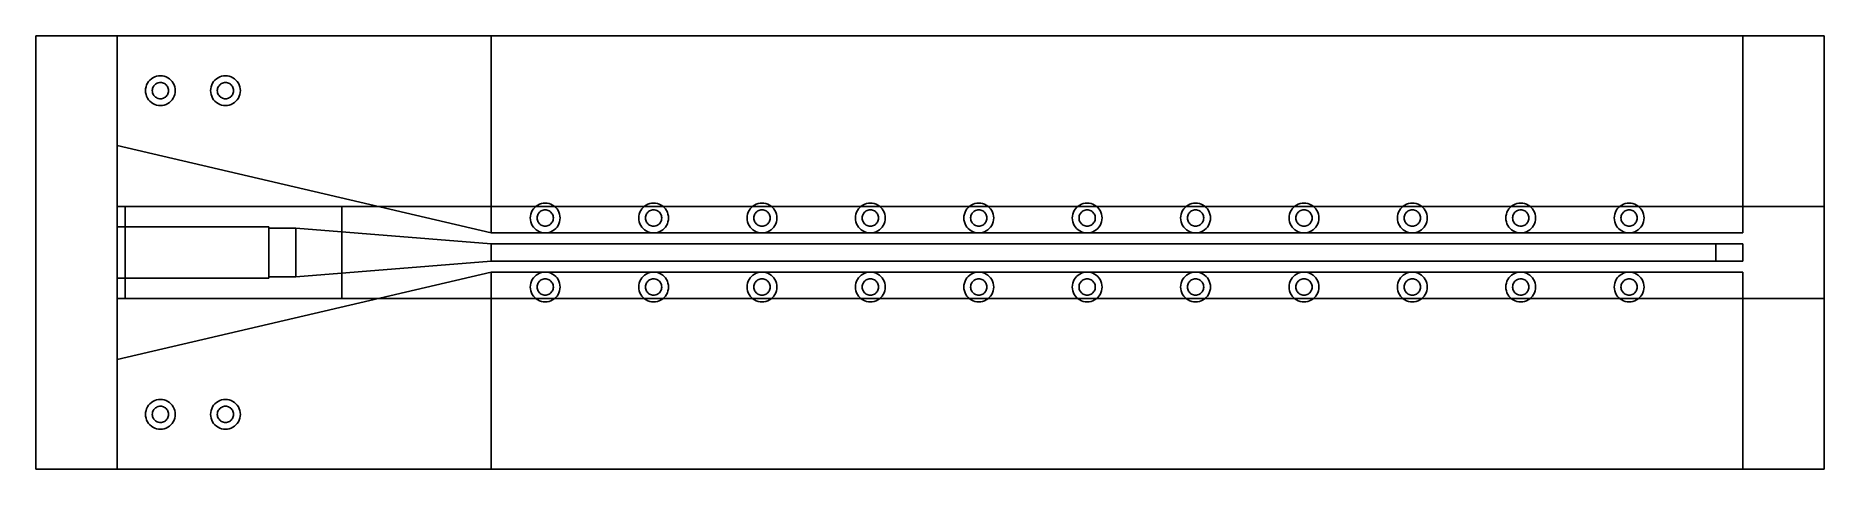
# Model space of a CAD drawing. Header units: millimetres. Extents: x -1.5 to 31.5, y -4 to 4.
import ezdxf

# ---------------------------------------------------------------- set-up
doc = ezdxf.new("R2010")
doc.units = ezdxf.units.MM

msp = doc.modelspace()

# ---------------------------------------------------------------- linework, layer by layer
at = {"layer": 'cond'}
for p, q in [((6.9, 4), (0, 4)), ((0, 4), (0, 1.975)), ((6.9, 0.36195), (6.9, 4)), ((30, 4), (6.9, 4)), ((6.9, 4), (6.9, 0.36195)), ((30, 0.36195), (30, 4)), ((0.527353, 3.023395), (0.525, 2.9875)), ((0.525, 2.9875), (0.527353, 2.951605)), ((0.53437, 3.058675), (0.527353, 3.023395)), ((0.545933, 3.092738), (0.53437, 3.058675)), ((0.561843, 3.125), (0.545933, 3.092738)), ((0.581828, 3.154909), (0.561843, 3.125)), ((0.605546, 3.181954), (0.581828, 3.154909)), ((0.632591, 3.205672), (0.605546, 3.181954)), ((0.6625, 3.225657), (0.632591, 3.205672)), ((0.694762, 3.241567), (0.6625, 3.225657)), ((0.728825, 3.25313), (0.694762, 3.241567)), ((0.764105, 3.260147), (0.728825, 3.25313)), ((0.8, 3.2625), (0.764105, 3.260147)), ((0.835895, 3.260147), (0.8, 3.2625)), ((0.871175, 3.25313), (0.835895, 3.260147)), ((0.905238, 3.241567), (0.871175, 3.25313)), ((0.9375, 3.225657), (0.905238, 3.241567)), ((0.967409, 3.205672), (0.9375, 3.225657)), ((0.994454, 3.181954), (0.967409, 3.205672)), ((1.018172, 3.154909), (0.994454, 3.181954)), ((1.038157, 3.125), (1.018172, 3.154909)), ((1.054067, 3.092738), (1.038157, 3.125)), ((1.06563, 3.058675), (1.054067, 3.092738)), ((1.072647, 3.023395), (1.06563, 3.058675)), ((1.075, 2.9875), (1.072647, 3.023395)), ((1.072647, 2.951605), (1.075, 2.9875)), ((1.727353, 3.023395), (1.725, 2.9875)), ((1.725, 2.9875), (1.727353, 2.951605)), ((1.73437, 3.058675), (1.727353, 3.023395)), ((1.745933, 3.092738), (1.73437, 3.058675)), ((1.761843, 3.125), (1.745933, 3.092738)), ((1.781828, 3.154909), (1.761843, 3.125)), ((1.805546, 3.181954), (1.781828, 3.154909)), ((1.832591, 3.205672), (1.805546, 3.181954)), ((1.8625, 3.225657), (1.832591, 3.205672)), ((1.894762, 3.241567), (1.8625, 3.225657)), ((1.928825, 3.25313), (1.894762, 3.241567)), ((1.964105, 3.260147), (1.928825, 3.25313)), ((2, 3.2625), (1.964105, 3.260147)), ((2.035895, 3.260147), (2, 3.2625)), ((2.071175, 3.25313), (2.035895, 3.260147)), ((2.105238, 3.241567), (2.071175, 3.25313)), ((2.1375, 3.225657), (2.105238, 3.241567)), ((2.167409, 3.205672), (2.1375, 3.225657)), ((2.194454, 3.181954), (2.167409, 3.205672)), ((2.218172, 3.154909), (2.194454, 3.181954)), ((2.238157, 3.125), (2.218172, 3.154909)), ((2.254067, 3.092738), (2.238157, 3.125)), ((2.26563, 3.058675), (2.254067, 3.092738)), ((2.272647, 3.023395), (2.26563, 3.058675)), ((2.275, 2.9875), (2.272647, 3.023395)), ((2.272647, 2.951605), (2.275, 2.9875)), ((0.527353, 2.951605), (0.53437, 2.916325)), ((0.53437, 2.916325), (0.545933, 2.882262)), ((0.545933, 2.882262), (0.561843, 2.85)), ((0.561843, 2.85), (0.581828, 2.820091)), ((0.581828, 2.820091), (0.605546, 2.793046)), ((0.605546, 2.793046), (0.632591, 2.769328)), ((0.632591, 2.769328), (0.6625, 2.749343)), ((0.6625, 2.749343), (0.694762, 2.733433)), ((0.694762, 2.733433), (0.728825, 2.72187)), ((0.728825, 2.72187), (0.764105, 2.714853)), ((0.764105, 2.714853), (0.8, 2.7125)), ((0.8, 2.7125), (0.835895, 2.714853)), ((0.835895, 2.714853), (0.871175, 2.72187)), ((0.871175, 2.72187), (0.905238, 2.733433)), ((0.905238, 2.733433), (0.9375, 2.749343)), ((0.9375, 2.749343), (0.967409, 2.769328)), ((0.967409, 2.769328), (0.994454, 2.793046)), ((0.994454, 2.793046), (1.018172, 2.820091)), ((1.018172, 2.820091), (1.038157, 2.85)), ((1.038157, 2.85), (1.054067, 2.882262)), ((1.054067, 2.882262), (1.06563, 2.916325)), ((1.06563, 2.916325), (1.072647, 2.951605)), ((1.727353, 2.951605), (1.73437, 2.916325)), ((1.73437, 2.916325), (1.745933, 2.882262)), ((1.745933, 2.882262), (1.761843, 2.85)), ((1.761843, 2.85), (1.781828, 2.820091)), ((1.781828, 2.820091), (1.805546, 2.793046)), ((1.805546, 2.793046), (1.832591, 2.769328)), ((1.832591, 2.769328), (1.8625, 2.749343)), ((1.8625, 2.749343), (1.894762, 2.733433)), ((1.894762, 2.733433), (1.928825, 2.72187)), ((1.928825, 2.72187), (1.964105, 2.714853)), ((1.964105, 2.714853), (2, 2.7125)), ((2, 2.7125), (2.035895, 2.714853)), ((2.035895, 2.714853), (2.071175, 2.72187)), ((2.071175, 2.72187), (2.105238, 2.733433)), ((2.105238, 2.733433), (2.1375, 2.749343)), ((2.1375, 2.749343), (2.167409, 2.769328)), ((2.167409, 2.769328), (2.194454, 2.793046)), ((2.194454, 2.793046), (2.218172, 2.820091)), ((2.218172, 2.820091), (2.238157, 2.85)), ((2.238157, 2.85), (2.254067, 2.882262)), ((2.254067, 2.882262), (2.26563, 2.916325)), ((2.26563, 2.916325), (2.272647, 2.951605)), ((0, 1.975), (6.9, 0.36195)), ((7.627353, 0.672845), (7.625, 0.63695)), ((7.63437, 0.708125), (7.627353, 0.672845)), ((7.645933, 0.742188), (7.63437, 0.708125)), ((7.661843, 0.77445), (7.645933, 0.742188)), ((7.681828, 0.804359), (7.661843, 0.77445)), ((7.705546, 0.831404), (7.681828, 0.804359)), ((7.732591, 0.855122), (7.705546, 0.831404)), ((7.7625, 0.875107), (7.732591, 0.855122)), ((7.794762, 0.891017), (7.7625, 0.875107)), ((7.828825, 0.90258), (7.794762, 0.891017)), ((7.864105, 0.909597), (7.828825, 0.90258)), ((7.9, 0.91195), (7.864105, 0.909597)), ((7.935895, 0.909597), (7.9, 0.91195)), ((7.971175, 0.90258), (7.935895, 0.909597)), ((8.005238, 0.891017), (7.971175, 0.90258)), ((8.0375, 0.875107), (8.005238, 0.891017)), ((8.067409, 0.855122), (8.0375, 0.875107)), ((8.094454, 0.831404), (8.067409, 0.855122)), ((8.118172, 0.804359), (8.094454, 0.831404)), ((8.138157, 0.77445), (8.118172, 0.804359)), ((8.154067, 0.742188), (8.138157, 0.77445)), ((8.16563, 0.708125), (8.154067, 0.742188)), ((8.172647, 0.672845), (8.16563, 0.708125)), ((8.175, 0.63695), (8.172647, 0.672845)), ((9.627353, 0.672845), (9.625, 0.63695)), ((9.63437, 0.708125), (9.627353, 0.672845)), ((9.645933, 0.742188), (9.63437, 0.708125)), ((9.661843, 0.77445), (9.645933, 0.742188)), ((9.681828, 0.804359), (9.661843, 0.77445)), ((9.705546, 0.831404), (9.681828, 0.804359)), ((9.732591, 0.855122), (9.705546, 0.831404)), ((9.7625, 0.875107), (9.732591, 0.855122)), ((9.794762, 0.891017), (9.7625, 0.875107)), ((9.828825, 0.90258), (9.794762, 0.891017)), ((9.864105, 0.909597), (9.828825, 0.90258)), ((9.9, 0.91195), (9.864105, 0.909597)), ((9.935895, 0.909597), (9.9, 0.91195)), ((9.971175, 0.90258), (9.935895, 0.909597)), ((10.005238, 0.891017), (9.971175, 0.90258)), ((10.0375, 0.875107), (10.005238, 0.891017)), ((10.067409, 0.855122), (10.0375, 0.875107)), ((10.094454, 0.831404), (10.067409, 0.855122)), ((10.118172, 0.804359), (10.094454, 0.831404)), ((10.138157, 0.77445), (10.118172, 0.804359)), ((10.154067, 0.742188), (10.138157, 0.77445)), ((10.16563, 0.708125), (10.154067, 0.742188)), ((10.172647, 0.672845), (10.16563, 0.708125)), ((10.175, 0.63695), (10.172647, 0.672845)), ((11.627353, 0.672845), (11.625, 0.63695)), ((11.63437, 0.708125), (11.627353, 0.672845)), ((11.645933, 0.742188), (11.63437, 0.708125)), ((11.661843, 0.77445), (11.645933, 0.742188)), ((11.681828, 0.804359), (11.661843, 0.77445)), ((11.705546, 0.831404), (11.681828, 0.804359)), ((11.732591, 0.855122), (11.705546, 0.831404)), ((11.7625, 0.875107), (11.732591, 0.855122)), ((11.794762, 0.891017), (11.7625, 0.875107)), ((11.828825, 0.90258), (11.794762, 0.891017)), ((11.864105, 0.909597), (11.828825, 0.90258)), ((11.9, 0.91195), (11.864105, 0.909597)), ((11.935895, 0.909597), (11.9, 0.91195)), ((11.971175, 0.90258), (11.935895, 0.909597)), ((12.005238, 0.891017), (11.971175, 0.90258)), ((12.0375, 0.875107), (12.005238, 0.891017)), ((12.067409, 0.855122), (12.0375, 0.875107)), ((12.094454, 0.831404), (12.067409, 0.855122)), ((12.118172, 0.804359), (12.094454, 0.831404)), ((12.138157, 0.77445), (12.118172, 0.804359)), ((12.154067, 0.742188), (12.138157, 0.77445)), ((12.16563, 0.708125), (12.154067, 0.742188)), ((12.172647, 0.672845), (12.16563, 0.708125)), ((12.175, 0.63695), (12.172647, 0.672845)), ((13.627353, 0.672845), (13.625, 0.63695)), ((13.63437, 0.708125), (13.627353, 0.672845)), ((13.645933, 0.742188), (13.63437, 0.708125)), ((13.661843, 0.77445), (13.645933, 0.742188)), ((13.681828, 0.804359), (13.661843, 0.77445)), ((13.705546, 0.831404), (13.681828, 0.804359)), ((13.732591, 0.855122), (13.705546, 0.831404)), ((13.7625, 0.875107), (13.732591, 0.855122)), ((13.794762, 0.891017), (13.7625, 0.875107)), ((13.828825, 0.90258), (13.794762, 0.891017)), ((13.864105, 0.909597), (13.828825, 0.90258)), ((13.9, 0.91195), (13.864105, 0.909597)), ((13.935895, 0.909597), (13.9, 0.91195)), ((13.971175, 0.90258), (13.935895, 0.909597)), ((14.005238, 0.891017), (13.971175, 0.90258)), ((14.0375, 0.875107), (14.005238, 0.891017)), ((14.067409, 0.855122), (14.0375, 0.875107)), ((14.094454, 0.831404), (14.067409, 0.855122)), ((14.118172, 0.804359), (14.094454, 0.831404)), ((14.138157, 0.77445), (14.118172, 0.804359)), ((14.154067, 0.742188), (14.138157, 0.77445)), ((14.16563, 0.708125), (14.154067, 0.742188)), ((14.172647, 0.672845), (14.16563, 0.708125)), ((14.175, 0.63695), (14.172647, 0.672845)), ((15.627353, 0.672845), (15.625, 0.63695)), ((15.63437, 0.708125), (15.627353, 0.672845)), ((15.645933, 0.742188), (15.63437, 0.708125)), ((15.661843, 0.77445), (15.645933, 0.742188)), ((15.681828, 0.804359), (15.661843, 0.77445)), ((15.705546, 0.831404), (15.681828, 0.804359)), ((15.732591, 0.855122), (15.705546, 0.831404)), ((15.7625, 0.875107), (15.732591, 0.855122)), ((15.794762, 0.891017), (15.7625, 0.875107)), ((15.828825, 0.90258), (15.794762, 0.891017)), ((15.864105, 0.909597), (15.828825, 0.90258)), ((15.9, 0.91195), (15.864105, 0.909597)), ((15.935895, 0.909597), (15.9, 0.91195)), ((15.971175, 0.90258), (15.935895, 0.909597)), ((16.005238, 0.891017), (15.971175, 0.90258)), ((16.0375, 0.875107), (16.005238, 0.891017)), ((16.067409, 0.855122), (16.0375, 0.875107)), ((16.094454, 0.831404), (16.067409, 0.855122)), ((16.118172, 0.804359), (16.094454, 0.831404)), ((16.138157, 0.77445), (16.118172, 0.804359)), ((16.154067, 0.742188), (16.138157, 0.77445)), ((16.16563, 0.708125), (16.154067, 0.742188)), ((16.172647, 0.672845), (16.16563, 0.708125)), ((16.175, 0.63695), (16.172647, 0.672845)), ((17.627353, 0.672845), (17.625, 0.63695)), ((17.63437, 0.708125), (17.627353, 0.672845)), ((17.645933, 0.742188), (17.63437, 0.708125)), ((17.661843, 0.77445), (17.645933, 0.742188)), ((17.681828, 0.804359), (17.661843, 0.77445)), ((17.705546, 0.831404), (17.681828, 0.804359)), ((17.732591, 0.855122), (17.705546, 0.831404)), ((17.7625, 0.875107), (17.732591, 0.855122)), ((17.794762, 0.891017), (17.7625, 0.875107)), ((17.828825, 0.90258), (17.794762, 0.891017)), ((17.864105, 0.909597), (17.828825, 0.90258)), ((17.9, 0.91195), (17.864105, 0.909597)), ((17.935895, 0.909597), (17.9, 0.91195)), ((17.971175, 0.90258), (17.935895, 0.909597)), ((18.005238, 0.891017), (17.971175, 0.90258)), ((18.0375, 0.875107), (18.005238, 0.891017)), ((18.067409, 0.855122), (18.0375, 0.875107)), ((18.094454, 0.831404), (18.067409, 0.855122)), ((18.118172, 0.804359), (18.094454, 0.831404)), ((18.138157, 0.77445), (18.118172, 0.804359)), ((18.154067, 0.742188), (18.138157, 0.77445)), ((18.16563, 0.708125), (18.154067, 0.742188)), ((18.172647, 0.672845), (18.16563, 0.708125)), ((18.175, 0.63695), (18.172647, 0.672845)), ((19.627353, 0.672845), (19.625, 0.63695)), ((19.63437, 0.708125), (19.627353, 0.672845)), ((19.645933, 0.742188), (19.63437, 0.708125)), ((19.661843, 0.77445), (19.645933, 0.742188)), ((19.681828, 0.804359), (19.661843, 0.77445)), ((19.705546, 0.831404), (19.681828, 0.804359)), ((19.732591, 0.855122), (19.705546, 0.831404)), ((19.7625, 0.875107), (19.732591, 0.855122)), ((19.794762, 0.891017), (19.7625, 0.875107)), ((19.828825, 0.90258), (19.794762, 0.891017)), ((19.864105, 0.909597), (19.828825, 0.90258)), ((19.9, 0.91195), (19.864105, 0.909597)), ((19.935895, 0.909597), (19.9, 0.91195)), ((19.971175, 0.90258), (19.935895, 0.909597)), ((20.005238, 0.891017), (19.971175, 0.90258)), ((20.0375, 0.875107), (20.005238, 0.891017)), ((20.067409, 0.855122), (20.0375, 0.875107)), ((20.094454, 0.831404), (20.067409, 0.855122)), ((20.118172, 0.804359), (20.094454, 0.831404)), ((20.138157, 0.77445), (20.118172, 0.804359)), ((20.154067, 0.742188), (20.138157, 0.77445)), ((20.16563, 0.708125), (20.154067, 0.742188)), ((20.172647, 0.672845), (20.16563, 0.708125)), ((20.175, 0.63695), (20.172647, 0.672845)), ((21.627353, 0.672845), (21.625, 0.63695)), ((21.63437, 0.708125), (21.627353, 0.672845)), ((21.645933, 0.742188), (21.63437, 0.708125)), ((21.661843, 0.77445), (21.645933, 0.742188)), ((21.681828, 0.804359), (21.661843, 0.77445)), ((21.705546, 0.831404), (21.681828, 0.804359)), ((21.732591, 0.855122), (21.705546, 0.831404)), ((21.7625, 0.875107), (21.732591, 0.855122)), ((21.794762, 0.891017), (21.7625, 0.875107)), ((21.828825, 0.90258), (21.794762, 0.891017)), ((21.864105, 0.909597), (21.828825, 0.90258)), ((21.9, 0.91195), (21.864105, 0.909597)), ((21.935895, 0.909597), (21.9, 0.91195)), ((21.971175, 0.90258), (21.935895, 0.909597)), ((22.005238, 0.891017), (21.971175, 0.90258)), ((22.0375, 0.875107), (22.005238, 0.891017)), ((22.067409, 0.855122), (22.0375, 0.875107)), ((22.094454, 0.831404), (22.067409, 0.855122)), ((22.118172, 0.804359), (22.094454, 0.831404)), ((22.138157, 0.77445), (22.118172, 0.804359)), ((22.154067, 0.742188), (22.138157, 0.77445)), ((22.16563, 0.708125), (22.154067, 0.742188)), ((22.172647, 0.672845), (22.16563, 0.708125)), ((22.175, 0.63695), (22.172647, 0.672845)), ((23.627353, 0.672845), (23.625, 0.63695)), ((23.63437, 0.708125), (23.627353, 0.672845)), ((23.645933, 0.742188), (23.63437, 0.708125)), ((23.661843, 0.77445), (23.645933, 0.742188)), ((23.681828, 0.804359), (23.661843, 0.77445)), ((23.705546, 0.831404), (23.681828, 0.804359)), ((23.732591, 0.855122), (23.705546, 0.831404)), ((23.7625, 0.875107), (23.732591, 0.855122)), ((23.794762, 0.891017), (23.7625, 0.875107)), ((23.828825, 0.90258), (23.794762, 0.891017)), ((23.864105, 0.909597), (23.828825, 0.90258)), ((23.9, 0.91195), (23.864105, 0.909597)), ((23.935895, 0.909597), (23.9, 0.91195)), ((23.971175, 0.90258), (23.935895, 0.909597)), ((24.005238, 0.891017), (23.971175, 0.90258)), ((24.0375, 0.875107), (24.005238, 0.891017)), ((24.067409, 0.855122), (24.0375, 0.875107)), ((24.094454, 0.831404), (24.067409, 0.855122)), ((24.118172, 0.804359), (24.094454, 0.831404)), ((24.138157, 0.77445), (24.118172, 0.804359)), ((24.154067, 0.742188), (24.138157, 0.77445)), ((24.16563, 0.708125), (24.154067, 0.742188)), ((24.172647, 0.672845), (24.16563, 0.708125)), ((24.175, 0.63695), (24.172647, 0.672845)), ((25.627353, 0.672845), (25.625, 0.63695)), ((25.63437, 0.708125), (25.627353, 0.672845)), ((25.645933, 0.742188), (25.63437, 0.708125)), ((25.661843, 0.77445), (25.645933, 0.742188)), ((25.681828, 0.804359), (25.661843, 0.77445)), ((25.705546, 0.831404), (25.681828, 0.804359)), ((25.732591, 0.855122), (25.705546, 0.831404)), ((25.7625, 0.875107), (25.732591, 0.855122)), ((25.794762, 0.891017), (25.7625, 0.875107)), ((25.828825, 0.90258), (25.794762, 0.891017)), ((25.864105, 0.909597), (25.828825, 0.90258)), ((25.9, 0.91195), (25.864105, 0.909597)), ((25.935895, 0.909597), (25.9, 0.91195)), ((25.971175, 0.90258), (25.935895, 0.909597)), ((26.005238, 0.891017), (25.971175, 0.90258)), ((26.0375, 0.875107), (26.005238, 0.891017)), ((26.067409, 0.855122), (26.0375, 0.875107)), ((26.094454, 0.831404), (26.067409, 0.855122)), ((26.118172, 0.804359), (26.094454, 0.831404)), ((26.138157, 0.77445), (26.118172, 0.804359)), ((26.154067, 0.742188), (26.138157, 0.77445)), ((26.16563, 0.708125), (26.154067, 0.742188)), ((26.172647, 0.672845), (26.16563, 0.708125)), ((26.175, 0.63695), (26.172647, 0.672845)), ((27.627353, 0.672845), (27.625, 0.63695)), ((27.63437, 0.708125), (27.627353, 0.672845)), ((27.645933, 0.742188), (27.63437, 0.708125)), ((27.661843, 0.77445), (27.645933, 0.742188)), ((27.681828, 0.804359), (27.661843, 0.77445)), ((27.705546, 0.831404), (27.681828, 0.804359)), ((27.732591, 0.855122), (27.705546, 0.831404)), ((27.7625, 0.875107), (27.732591, 0.855122)), ((27.794762, 0.891017), (27.7625, 0.875107)), ((27.828825, 0.90258), (27.794762, 0.891017)), ((27.864105, 0.909597), (27.828825, 0.90258)), ((27.9, 0.91195), (27.864105, 0.909597)), ((27.935895, 0.909597), (27.9, 0.91195)), ((27.971175, 0.90258), (27.935895, 0.909597)), ((28.005238, 0.891017), (27.971175, 0.90258)), ((28.0375, 0.875107), (28.005238, 0.891017)), ((28.067409, 0.855122), (28.0375, 0.875107)), ((28.094454, 0.831404), (28.067409, 0.855122)), ((28.118172, 0.804359), (28.094454, 0.831404)), ((28.138157, 0.77445), (28.118172, 0.804359)), ((28.154067, 0.742188), (28.138157, 0.77445)), ((28.16563, 0.708125), (28.154067, 0.742188)), ((28.172647, 0.672845), (28.16563, 0.708125)), ((28.175, 0.63695), (28.172647, 0.672845)), ((2.8, 0.475), (0, 0.475)), ((0, 0.475), (0, -0.475)), ((2.8, -0.475), (2.8, 0.475)), ((3.3, 0.45), (2.8, 0.45)), ((2.8, 0.45), (2.8, -0.45)), ((3.3, -0.45), (3.3, 0.45)), ((6.9, 0.15875), (3.3, 0.45)), ((3.3, 0.45), (3.3, -0.45)), ((6.9, 0.36195), (30, 0.36195)), ((7.625, 0.63695), (7.627353, 0.601055)), ((7.627353, 0.601055), (7.63437, 0.565775)), ((7.63437, 0.565775), (7.645933, 0.531712)), ((7.645933, 0.531712), (7.661843, 0.49945)), ((7.661843, 0.49945), (7.681828, 0.469541)), ((7.681828, 0.469541), (7.705546, 0.442496)), ((7.705546, 0.442496), (7.732591, 0.418778)), ((7.732591, 0.418778), (7.7625, 0.398793)), ((7.7625, 0.398793), (7.794762, 0.382883)), ((7.794762, 0.382883), (7.828825, 0.37132)), ((7.828825, 0.37132), (7.864105, 0.364303)), ((7.864105, 0.364303), (7.9, 0.36195)), ((7.9, 0.36195), (7.935895, 0.364303)), ((7.935895, 0.364303), (7.971175, 0.37132)), ((7.971175, 0.37132), (8.005238, 0.382883)), ((8.005238, 0.382883), (8.0375, 0.398793)), ((8.0375, 0.398793), (8.067409, 0.418778)), ((8.067409, 0.418778), (8.094454, 0.442496)), ((8.094454, 0.442496), (8.118172, 0.469541)), ((8.118172, 0.469541), (8.138157, 0.49945)), ((8.138157, 0.49945), (8.154067, 0.531712)), ((8.154067, 0.531712), (8.16563, 0.565775)), ((8.16563, 0.565775), (8.172647, 0.601055)), ((8.172647, 0.601055), (8.175, 0.63695)), ((9.625, 0.63695), (9.627353, 0.601055)), ((9.627353, 0.601055), (9.63437, 0.565775)), ((9.63437, 0.565775), (9.645933, 0.531712)), ((9.645933, 0.531712), (9.661843, 0.49945)), ((9.661843, 0.49945), (9.681828, 0.469541)), ((9.681828, 0.469541), (9.705546, 0.442496)), ((9.705546, 0.442496), (9.732591, 0.418778)), ((9.732591, 0.418778), (9.7625, 0.398793)), ((9.7625, 0.398793), (9.794762, 0.382883)), ((9.794762, 0.382883), (9.828825, 0.37132)), ((9.828825, 0.37132), (9.864105, 0.364303)), ((9.864105, 0.364303), (9.9, 0.36195)), ((9.9, 0.36195), (9.935895, 0.364303)), ((9.935895, 0.364303), (9.971175, 0.37132)), ((9.971175, 0.37132), (10.005238, 0.382883)), ((10.005238, 0.382883), (10.0375, 0.398793)), ((10.0375, 0.398793), (10.067409, 0.418778)), ((10.067409, 0.418778), (10.094454, 0.442496)), ((10.094454, 0.442496), (10.118172, 0.469541)), ((10.118172, 0.469541), (10.138157, 0.49945)), ((10.138157, 0.49945), (10.154067, 0.531712)), ((10.154067, 0.531712), (10.16563, 0.565775)), ((10.16563, 0.565775), (10.172647, 0.601055)), ((10.172647, 0.601055), (10.175, 0.63695)), ((11.625, 0.63695), (11.627353, 0.601055)), ((11.627353, 0.601055), (11.63437, 0.565775)), ((11.63437, 0.565775), (11.645933, 0.531712)), ((11.645933, 0.531712), (11.661843, 0.49945)), ((11.661843, 0.49945), (11.681828, 0.469541)), ((11.681828, 0.469541), (11.705546, 0.442496)), ((11.705546, 0.442496), (11.732591, 0.418778)), ((11.732591, 0.418778), (11.7625, 0.398793)), ((11.7625, 0.398793), (11.794762, 0.382883)), ((11.794762, 0.382883), (11.828825, 0.37132)), ((11.828825, 0.37132), (11.864105, 0.364303)), ((11.864105, 0.364303), (11.9, 0.36195)), ((11.9, 0.36195), (11.935895, 0.364303)), ((11.935895, 0.364303), (11.971175, 0.37132)), ((11.971175, 0.37132), (12.005238, 0.382883)), ((12.005238, 0.382883), (12.0375, 0.398793)), ((12.0375, 0.398793), (12.067409, 0.418778)), ((12.067409, 0.418778), (12.094454, 0.442496)), ((12.094454, 0.442496), (12.118172, 0.469541)), ((12.118172, 0.469541), (12.138157, 0.49945)), ((12.138157, 0.49945), (12.154067, 0.531712)), ((12.154067, 0.531712), (12.16563, 0.565775)), ((12.16563, 0.565775), (12.172647, 0.601055)), ((12.172647, 0.601055), (12.175, 0.63695)), ((13.625, 0.63695), (13.627353, 0.601055)), ((13.627353, 0.601055), (13.63437, 0.565775)), ((13.63437, 0.565775), (13.645933, 0.531712)), ((13.645933, 0.531712), (13.661843, 0.49945)), ((13.661843, 0.49945), (13.681828, 0.469541)), ((13.681828, 0.469541), (13.705546, 0.442496)), ((13.705546, 0.442496), (13.732591, 0.418778)), ((13.732591, 0.418778), (13.7625, 0.398793)), ((13.7625, 0.398793), (13.794762, 0.382883)), ((13.794762, 0.382883), (13.828825, 0.37132)), ((13.828825, 0.37132), (13.864105, 0.364303)), ((13.864105, 0.364303), (13.9, 0.36195)), ((13.9, 0.36195), (13.935895, 0.364303)), ((13.935895, 0.364303), (13.971175, 0.37132)), ((13.971175, 0.37132), (14.005238, 0.382883)), ((14.005238, 0.382883), (14.0375, 0.398793)), ((14.0375, 0.398793), (14.067409, 0.418778)), ((14.067409, 0.418778), (14.094454, 0.442496)), ((14.094454, 0.442496), (14.118172, 0.469541)), ((14.118172, 0.469541), (14.138157, 0.49945)), ((14.138157, 0.49945), (14.154067, 0.531712)), ((14.154067, 0.531712), (14.16563, 0.565775)), ((14.16563, 0.565775), (14.172647, 0.601055)), ((14.172647, 0.601055), (14.175, 0.63695)), ((15.625, 0.63695), (15.627353, 0.601055)), ((15.627353, 0.601055), (15.63437, 0.565775)), ((15.63437, 0.565775), (15.645933, 0.531712)), ((15.645933, 0.531712), (15.661843, 0.49945)), ((15.661843, 0.49945), (15.681828, 0.469541)), ((15.681828, 0.469541), (15.705546, 0.442496)), ((15.705546, 0.442496), (15.732591, 0.418778)), ((15.732591, 0.418778), (15.7625, 0.398793)), ((15.7625, 0.398793), (15.794762, 0.382883)), ((15.794762, 0.382883), (15.828825, 0.37132)), ((15.828825, 0.37132), (15.864105, 0.364303)), ((15.864105, 0.364303), (15.9, 0.36195)), ((15.9, 0.36195), (15.935895, 0.364303)), ((15.935895, 0.364303), (15.971175, 0.37132)), ((15.971175, 0.37132), (16.005238, 0.382883)), ((16.005238, 0.382883), (16.0375, 0.398793)), ((16.0375, 0.398793), (16.067409, 0.418778)), ((16.067409, 0.418778), (16.094454, 0.442496)), ((16.094454, 0.442496), (16.118172, 0.469541)), ((16.118172, 0.469541), (16.138157, 0.49945)), ((16.138157, 0.49945), (16.154067, 0.531712)), ((16.154067, 0.531712), (16.16563, 0.565775)), ((16.16563, 0.565775), (16.172647, 0.601055)), ((16.172647, 0.601055), (16.175, 0.63695)), ((17.625, 0.63695), (17.627353, 0.601055)), ((17.627353, 0.601055), (17.63437, 0.565775)), ((17.63437, 0.565775), (17.645933, 0.531712)), ((17.645933, 0.531712), (17.661843, 0.49945)), ((17.661843, 0.49945), (17.681828, 0.469541)), ((17.681828, 0.469541), (17.705546, 0.442496)), ((17.705546, 0.442496), (17.732591, 0.418778)), ((17.732591, 0.418778), (17.7625, 0.398793)), ((17.7625, 0.398793), (17.794762, 0.382883)), ((17.794762, 0.382883), (17.828825, 0.37132)), ((17.828825, 0.37132), (17.864105, 0.364303)), ((17.864105, 0.364303), (17.9, 0.36195)), ((17.9, 0.36195), (17.935895, 0.364303)), ((17.935895, 0.364303), (17.971175, 0.37132)), ((17.971175, 0.37132), (18.005238, 0.382883)), ((18.005238, 0.382883), (18.0375, 0.398793)), ((18.0375, 0.398793), (18.067409, 0.418778)), ((18.067409, 0.418778), (18.094454, 0.442496)), ((18.094454, 0.442496), (18.118172, 0.469541)), ((18.118172, 0.469541), (18.138157, 0.49945)), ((18.138157, 0.49945), (18.154067, 0.531712)), ((18.154067, 0.531712), (18.16563, 0.565775)), ((18.16563, 0.565775), (18.172647, 0.601055)), ((18.172647, 0.601055), (18.175, 0.63695)), ((19.625, 0.63695), (19.627353, 0.601055)), ((19.627353, 0.601055), (19.63437, 0.565775)), ((19.63437, 0.565775), (19.645933, 0.531712)), ((19.645933, 0.531712), (19.661843, 0.49945)), ((19.661843, 0.49945), (19.681828, 0.469541)), ((19.681828, 0.469541), (19.705546, 0.442496)), ((19.705546, 0.442496), (19.732591, 0.418778)), ((19.732591, 0.418778), (19.7625, 0.398793)), ((19.7625, 0.398793), (19.794762, 0.382883)), ((19.794762, 0.382883), (19.828825, 0.37132)), ((19.828825, 0.37132), (19.864105, 0.364303)), ((19.864105, 0.364303), (19.9, 0.36195)), ((19.9, 0.36195), (19.935895, 0.364303)), ((19.935895, 0.364303), (19.971175, 0.37132)), ((19.971175, 0.37132), (20.005238, 0.382883)), ((20.005238, 0.382883), (20.0375, 0.398793)), ((20.0375, 0.398793), (20.067409, 0.418778)), ((20.067409, 0.418778), (20.094454, 0.442496)), ((20.094454, 0.442496), (20.118172, 0.469541)), ((20.118172, 0.469541), (20.138157, 0.49945)), ((20.138157, 0.49945), (20.154067, 0.531712)), ((20.154067, 0.531712), (20.16563, 0.565775)), ((20.16563, 0.565775), (20.172647, 0.601055)), ((20.172647, 0.601055), (20.175, 0.63695)), ((21.625, 0.63695), (21.627353, 0.601055)), ((21.627353, 0.601055), (21.63437, 0.565775)), ((21.63437, 0.565775), (21.645933, 0.531712)), ((21.645933, 0.531712), (21.661843, 0.49945)), ((21.661843, 0.49945), (21.681828, 0.469541)), ((21.681828, 0.469541), (21.705546, 0.442496)), ((21.705546, 0.442496), (21.732591, 0.418778)), ((21.732591, 0.418778), (21.7625, 0.398793)), ((21.7625, 0.398793), (21.794762, 0.382883)), ((21.794762, 0.382883), (21.828825, 0.37132)), ((21.828825, 0.37132), (21.864105, 0.364303)), ((21.864105, 0.364303), (21.9, 0.36195)), ((21.9, 0.36195), (21.935895, 0.364303)), ((21.935895, 0.364303), (21.971175, 0.37132)), ((21.971175, 0.37132), (22.005238, 0.382883)), ((22.005238, 0.382883), (22.0375, 0.398793)), ((22.0375, 0.398793), (22.067409, 0.418778)), ((22.067409, 0.418778), (22.094454, 0.442496)), ((22.094454, 0.442496), (22.118172, 0.469541)), ((22.118172, 0.469541), (22.138157, 0.49945)), ((22.138157, 0.49945), (22.154067, 0.531712)), ((22.154067, 0.531712), (22.16563, 0.565775)), ((22.16563, 0.565775), (22.172647, 0.601055)), ((22.172647, 0.601055), (22.175, 0.63695)), ((23.625, 0.63695), (23.627353, 0.601055)), ((23.627353, 0.601055), (23.63437, 0.565775)), ((23.63437, 0.565775), (23.645933, 0.531712)), ((23.645933, 0.531712), (23.661843, 0.49945)), ((23.661843, 0.49945), (23.681828, 0.469541)), ((23.681828, 0.469541), (23.705546, 0.442496)), ((23.705546, 0.442496), (23.732591, 0.418778)), ((23.732591, 0.418778), (23.7625, 0.398793)), ((23.7625, 0.398793), (23.794762, 0.382883)), ((23.794762, 0.382883), (23.828825, 0.37132)), ((23.828825, 0.37132), (23.864105, 0.364303)), ((23.864105, 0.364303), (23.9, 0.36195)), ((23.9, 0.36195), (23.935895, 0.364303)), ((23.935895, 0.364303), (23.971175, 0.37132)), ((23.971175, 0.37132), (24.005238, 0.382883)), ((24.005238, 0.382883), (24.0375, 0.398793)), ((24.0375, 0.398793), (24.067409, 0.418778)), ((24.067409, 0.418778), (24.094454, 0.442496)), ((24.094454, 0.442496), (24.118172, 0.469541)), ((24.118172, 0.469541), (24.138157, 0.49945)), ((24.138157, 0.49945), (24.154067, 0.531712)), ((24.154067, 0.531712), (24.16563, 0.565775)), ((24.16563, 0.565775), (24.172647, 0.601055)), ((24.172647, 0.601055), (24.175, 0.63695)), ((25.625, 0.63695), (25.627353, 0.601055)), ((25.627353, 0.601055), (25.63437, 0.565775)), ((25.63437, 0.565775), (25.645933, 0.531712)), ((25.645933, 0.531712), (25.661843, 0.49945)), ((25.661843, 0.49945), (25.681828, 0.469541)), ((25.681828, 0.469541), (25.705546, 0.442496)), ((25.705546, 0.442496), (25.732591, 0.418778)), ((25.732591, 0.418778), (25.7625, 0.398793)), ((25.7625, 0.398793), (25.794762, 0.382883)), ((25.794762, 0.382883), (25.828825, 0.37132)), ((25.828825, 0.37132), (25.864105, 0.364303)), ((25.864105, 0.364303), (25.9, 0.36195)), ((25.9, 0.36195), (25.935895, 0.364303)), ((25.935895, 0.364303), (25.971175, 0.37132)), ((25.971175, 0.37132), (26.005238, 0.382883)), ((26.005238, 0.382883), (26.0375, 0.398793)), ((26.0375, 0.398793), (26.067409, 0.418778)), ((26.067409, 0.418778), (26.094454, 0.442496)), ((26.094454, 0.442496), (26.118172, 0.469541)), ((26.118172, 0.469541), (26.138157, 0.49945)), ((26.138157, 0.49945), (26.154067, 0.531712)), ((26.154067, 0.531712), (26.16563, 0.565775)), ((26.16563, 0.565775), (26.172647, 0.601055)), ((26.172647, 0.601055), (26.175, 0.63695)), ((27.625, 0.63695), (27.627353, 0.601055)), ((27.627353, 0.601055), (27.63437, 0.565775)), ((27.63437, 0.565775), (27.645933, 0.531712)), ((27.645933, 0.531712), (27.661843, 0.49945)), ((27.661843, 0.49945), (27.681828, 0.469541)), ((27.681828, 0.469541), (27.705546, 0.442496)), ((27.705546, 0.442496), (27.732591, 0.418778)), ((27.732591, 0.418778), (27.7625, 0.398793)), ((27.7625, 0.398793), (27.794762, 0.382883)), ((27.794762, 0.382883), (27.828825, 0.37132)), ((27.828825, 0.37132), (27.864105, 0.364303)), ((27.864105, 0.364303), (27.9, 0.36195)), ((27.9, 0.36195), (27.935895, 0.364303)), ((27.935895, 0.364303), (27.971175, 0.37132)), ((27.971175, 0.37132), (28.005238, 0.382883)), ((28.005238, 0.382883), (28.0375, 0.398793)), ((28.0375, 0.398793), (28.067409, 0.418778)), ((28.067409, 0.418778), (28.094454, 0.442496)), ((28.094454, 0.442496), (28.118172, 0.469541)), ((28.118172, 0.469541), (28.138157, 0.49945)), ((28.138157, 0.49945), (28.154067, 0.531712)), ((28.154067, 0.531712), (28.16563, 0.565775)), ((28.16563, 0.565775), (28.172647, 0.601055)), ((28.172647, 0.601055), (28.175, 0.63695)), ((6.9, -0.15875), (6.9, 0.15875)), ((29.5, 0.15875), (6.9, 0.15875)), ((6.9, 0.15875), (6.9, -0.15875)), ((29.5, -0.15875), (29.5, 0.15875)), ((30, 0.15875), (29.5, 0.15875)), ((29.5, 0.15875), (29.5, -0.15875)), ((30, -0.15875), (30, 0.15875)), ((3.3, -0.45), (6.9, -0.15875)), ((6.9, -0.15875), (29.5, -0.15875)), ((29.5, -0.15875), (30, -0.15875)), ((6.9, -0.36195), (0, -1.975)), ((0, -0.475), (2.8, -0.475)), ((2.8, -0.45), (3.3, -0.45)), ((6.9, -4), (6.9, -0.36195)), ((30, -0.36195), (6.9, -0.36195)), ((6.9, -0.36195), (6.9, -4)), ((7.627353, -0.601055), (7.625, -0.63695)), ((7.625, -0.63695), (7.627353, -0.672845)), ((7.63437, -0.565775), (7.627353, -0.601055)), ((7.645933, -0.531712), (7.63437, -0.565775)), ((7.661843, -0.49945), (7.645933, -0.531712)), ((7.681828, -0.469541), (7.661843, -0.49945)), ((7.705546, -0.442496), (7.681828, -0.469541)), ((7.732591, -0.418778), (7.705546, -0.442496)), ((7.7625, -0.398793), (7.732591, -0.418778)), ((7.794762, -0.382883), (7.7625, -0.398793)), ((7.828825, -0.37132), (7.794762, -0.382883)), ((7.864105, -0.364303), (7.828825, -0.37132)), ((7.9, -0.36195), (7.864105, -0.364303)), ((7.935895, -0.364303), (7.9, -0.36195)), ((7.971175, -0.37132), (7.935895, -0.364303)), ((8.005238, -0.382883), (7.971175, -0.37132)), ((8.0375, -0.398793), (8.005238, -0.382883)), ((8.067409, -0.418778), (8.0375, -0.398793)), ((8.094454, -0.442496), (8.067409, -0.418778)), ((8.118172, -0.469541), (8.094454, -0.442496)), ((8.138157, -0.49945), (8.118172, -0.469541)), ((8.154067, -0.531712), (8.138157, -0.49945)), ((8.16563, -0.565775), (8.154067, -0.531712)), ((8.172647, -0.601055), (8.16563, -0.565775)), ((8.175, -0.63695), (8.172647, -0.601055)), ((8.172647, -0.672845), (8.175, -0.63695)), ((9.627353, -0.601055), (9.625, -0.63695)), ((9.625, -0.63695), (9.627353, -0.672845)), ((9.63437, -0.565775), (9.627353, -0.601055)), ((9.645933, -0.531712), (9.63437, -0.565775)), ((9.661843, -0.49945), (9.645933, -0.531712)), ((9.681828, -0.469541), (9.661843, -0.49945)), ((9.705546, -0.442496), (9.681828, -0.469541)), ((9.732591, -0.418778), (9.705546, -0.442496)), ((9.7625, -0.398793), (9.732591, -0.418778)), ((9.794762, -0.382883), (9.7625, -0.398793)), ((9.828825, -0.37132), (9.794762, -0.382883)), ((9.864105, -0.364303), (9.828825, -0.37132)), ((9.9, -0.36195), (9.864105, -0.364303)), ((9.935895, -0.364303), (9.9, -0.36195)), ((9.971175, -0.37132), (9.935895, -0.364303)), ((10.005238, -0.382883), (9.971175, -0.37132)), ((10.0375, -0.398793), (10.005238, -0.382883)), ((10.067409, -0.418778), (10.0375, -0.398793)), ((10.094454, -0.442496), (10.067409, -0.418778)), ((10.118172, -0.469541), (10.094454, -0.442496)), ((10.138157, -0.49945), (10.118172, -0.469541)), ((10.154067, -0.531712), (10.138157, -0.49945)), ((10.16563, -0.565775), (10.154067, -0.531712)), ((10.172647, -0.601055), (10.16563, -0.565775)), ((10.175, -0.63695), (10.172647, -0.601055)), ((10.172647, -0.672845), (10.175, -0.63695)), ((11.627353, -0.601055), (11.625, -0.63695)), ((11.625, -0.63695), (11.627353, -0.672845)), ((11.63437, -0.565775), (11.627353, -0.601055)), ((11.645933, -0.531712), (11.63437, -0.565775)), ((11.661843, -0.49945), (11.645933, -0.531712)), ((11.681828, -0.469541), (11.661843, -0.49945)), ((11.705546, -0.442496), (11.681828, -0.469541)), ((11.732591, -0.418778), (11.705546, -0.442496)), ((11.7625, -0.398793), (11.732591, -0.418778)), ((11.794762, -0.382883), (11.7625, -0.398793)), ((11.828825, -0.37132), (11.794762, -0.382883)), ((11.864105, -0.364303), (11.828825, -0.37132)), ((11.9, -0.36195), (11.864105, -0.364303)), ((11.935895, -0.364303), (11.9, -0.36195)), ((11.971175, -0.37132), (11.935895, -0.364303)), ((12.005238, -0.382883), (11.971175, -0.37132)), ((12.0375, -0.398793), (12.005238, -0.382883)), ((12.067409, -0.418778), (12.0375, -0.398793)), ((12.094454, -0.442496), (12.067409, -0.418778)), ((12.118172, -0.469541), (12.094454, -0.442496)), ((12.138157, -0.49945), (12.118172, -0.469541)), ((12.154067, -0.531712), (12.138157, -0.49945)), ((12.16563, -0.565775), (12.154067, -0.531712)), ((12.172647, -0.601055), (12.16563, -0.565775)), ((12.175, -0.63695), (12.172647, -0.601055)), ((12.172647, -0.672845), (12.175, -0.63695)), ((13.627353, -0.601055), (13.625, -0.63695)), ((13.625, -0.63695), (13.627353, -0.672845)), ((13.63437, -0.565775), (13.627353, -0.601055)), ((13.645933, -0.531712), (13.63437, -0.565775)), ((13.661843, -0.49945), (13.645933, -0.531712)), ((13.681828, -0.469541), (13.661843, -0.49945)), ((13.705546, -0.442496), (13.681828, -0.469541)), ((13.732591, -0.418778), (13.705546, -0.442496)), ((13.7625, -0.398793), (13.732591, -0.418778)), ((13.794762, -0.382883), (13.7625, -0.398793)), ((13.828825, -0.37132), (13.794762, -0.382883)), ((13.864105, -0.364303), (13.828825, -0.37132)), ((13.9, -0.36195), (13.864105, -0.364303)), ((13.935895, -0.364303), (13.9, -0.36195)), ((13.971175, -0.37132), (13.935895, -0.364303)), ((14.005238, -0.382883), (13.971175, -0.37132)), ((14.0375, -0.398793), (14.005238, -0.382883)), ((14.067409, -0.418778), (14.0375, -0.398793)), ((14.094454, -0.442496), (14.067409, -0.418778)), ((14.118172, -0.469541), (14.094454, -0.442496)), ((14.138157, -0.49945), (14.118172, -0.469541)), ((14.154067, -0.531712), (14.138157, -0.49945)), ((14.16563, -0.565775), (14.154067, -0.531712)), ((14.172647, -0.601055), (14.16563, -0.565775)), ((14.175, -0.63695), (14.172647, -0.601055)), ((14.172647, -0.672845), (14.175, -0.63695)), ((15.627353, -0.601055), (15.625, -0.63695)), ((15.625, -0.63695), (15.627353, -0.672845)), ((15.63437, -0.565775), (15.627353, -0.601055)), ((15.645933, -0.531712), (15.63437, -0.565775)), ((15.661843, -0.49945), (15.645933, -0.531712)), ((15.681828, -0.469541), (15.661843, -0.49945)), ((15.705546, -0.442496), (15.681828, -0.469541)), ((15.732591, -0.418778), (15.705546, -0.442496)), ((15.7625, -0.398793), (15.732591, -0.418778)), ((15.794762, -0.382883), (15.7625, -0.398793)), ((15.828825, -0.37132), (15.794762, -0.382883)), ((15.864105, -0.364303), (15.828825, -0.37132)), ((15.9, -0.36195), (15.864105, -0.364303)), ((15.935895, -0.364303), (15.9, -0.36195)), ((15.971175, -0.37132), (15.935895, -0.364303)), ((16.005238, -0.382883), (15.971175, -0.37132)), ((16.0375, -0.398793), (16.005238, -0.382883)), ((16.067409, -0.418778), (16.0375, -0.398793)), ((16.094454, -0.442496), (16.067409, -0.418778)), ((16.118172, -0.469541), (16.094454, -0.442496)), ((16.138157, -0.49945), (16.118172, -0.469541)), ((16.154067, -0.531712), (16.138157, -0.49945)), ((16.16563, -0.565775), (16.154067, -0.531712)), ((16.172647, -0.601055), (16.16563, -0.565775)), ((16.175, -0.63695), (16.172647, -0.601055)), ((16.172647, -0.672845), (16.175, -0.63695)), ((17.627353, -0.601055), (17.625, -0.63695)), ((17.625, -0.63695), (17.627353, -0.672845)), ((17.63437, -0.565775), (17.627353, -0.601055)), ((17.645933, -0.531712), (17.63437, -0.565775)), ((17.661843, -0.49945), (17.645933, -0.531712)), ((17.681828, -0.469541), (17.661843, -0.49945)), ((17.705546, -0.442496), (17.681828, -0.469541)), ((17.732591, -0.418778), (17.705546, -0.442496)), ((17.7625, -0.398793), (17.732591, -0.418778)), ((17.794762, -0.382883), (17.7625, -0.398793)), ((17.828825, -0.37132), (17.794762, -0.382883)), ((17.864105, -0.364303), (17.828825, -0.37132)), ((17.9, -0.36195), (17.864105, -0.364303)), ((17.935895, -0.364303), (17.9, -0.36195)), ((17.971175, -0.37132), (17.935895, -0.364303)), ((18.005238, -0.382883), (17.971175, -0.37132)), ((18.0375, -0.398793), (18.005238, -0.382883)), ((18.067409, -0.418778), (18.0375, -0.398793)), ((18.094454, -0.442496), (18.067409, -0.418778)), ((18.118172, -0.469541), (18.094454, -0.442496)), ((18.138157, -0.49945), (18.118172, -0.469541)), ((18.154067, -0.531712), (18.138157, -0.49945)), ((18.16563, -0.565775), (18.154067, -0.531712)), ((18.172647, -0.601055), (18.16563, -0.565775)), ((18.175, -0.63695), (18.172647, -0.601055)), ((18.172647, -0.672845), (18.175, -0.63695)), ((19.627353, -0.601055), (19.625, -0.63695)), ((19.625, -0.63695), (19.627353, -0.672845)), ((19.63437, -0.565775), (19.627353, -0.601055)), ((19.645933, -0.531712), (19.63437, -0.565775)), ((19.661843, -0.49945), (19.645933, -0.531712)), ((19.681828, -0.469541), (19.661843, -0.49945)), ((19.705546, -0.442496), (19.681828, -0.469541)), ((19.732591, -0.418778), (19.705546, -0.442496)), ((19.7625, -0.398793), (19.732591, -0.418778)), ((19.794762, -0.382883), (19.7625, -0.398793)), ((19.828825, -0.37132), (19.794762, -0.382883)), ((19.864105, -0.364303), (19.828825, -0.37132)), ((19.9, -0.36195), (19.864105, -0.364303)), ((19.935895, -0.364303), (19.9, -0.36195)), ((19.971175, -0.37132), (19.935895, -0.364303)), ((20.005238, -0.382883), (19.971175, -0.37132)), ((20.0375, -0.398793), (20.005238, -0.382883)), ((20.067409, -0.418778), (20.0375, -0.398793)), ((20.094454, -0.442496), (20.067409, -0.418778)), ((20.118172, -0.469541), (20.094454, -0.442496)), ((20.138157, -0.49945), (20.118172, -0.469541)), ((20.154067, -0.531712), (20.138157, -0.49945)), ((20.16563, -0.565775), (20.154067, -0.531712)), ((20.172647, -0.601055), (20.16563, -0.565775)), ((20.175, -0.63695), (20.172647, -0.601055)), ((20.172647, -0.672845), (20.175, -0.63695)), ((21.627353, -0.601055), (21.625, -0.63695)), ((21.625, -0.63695), (21.627353, -0.672845)), ((21.63437, -0.565775), (21.627353, -0.601055)), ((21.645933, -0.531712), (21.63437, -0.565775)), ((21.661843, -0.49945), (21.645933, -0.531712)), ((21.681828, -0.469541), (21.661843, -0.49945)), ((21.705546, -0.442496), (21.681828, -0.469541)), ((21.732591, -0.418778), (21.705546, -0.442496)), ((21.7625, -0.398793), (21.732591, -0.418778)), ((21.794762, -0.382883), (21.7625, -0.398793)), ((21.828825, -0.37132), (21.794762, -0.382883)), ((21.864105, -0.364303), (21.828825, -0.37132)), ((21.9, -0.36195), (21.864105, -0.364303)), ((21.935895, -0.364303), (21.9, -0.36195)), ((21.971175, -0.37132), (21.935895, -0.364303)), ((22.005238, -0.382883), (21.971175, -0.37132)), ((22.0375, -0.398793), (22.005238, -0.382883)), ((22.067409, -0.418778), (22.0375, -0.398793)), ((22.094454, -0.442496), (22.067409, -0.418778)), ((22.118172, -0.469541), (22.094454, -0.442496)), ((22.138157, -0.49945), (22.118172, -0.469541)), ((22.154067, -0.531712), (22.138157, -0.49945)), ((22.16563, -0.565775), (22.154067, -0.531712)), ((22.172647, -0.601055), (22.16563, -0.565775)), ((22.175, -0.63695), (22.172647, -0.601055)), ((22.172647, -0.672845), (22.175, -0.63695)), ((23.627353, -0.601055), (23.625, -0.63695)), ((23.625, -0.63695), (23.627353, -0.672845)), ((23.63437, -0.565775), (23.627353, -0.601055)), ((23.645933, -0.531712), (23.63437, -0.565775)), ((23.661843, -0.49945), (23.645933, -0.531712)), ((23.681828, -0.469541), (23.661843, -0.49945)), ((23.705546, -0.442496), (23.681828, -0.469541)), ((23.732591, -0.418778), (23.705546, -0.442496)), ((23.7625, -0.398793), (23.732591, -0.418778)), ((23.794762, -0.382883), (23.7625, -0.398793)), ((23.828825, -0.37132), (23.794762, -0.382883)), ((23.864105, -0.364303), (23.828825, -0.37132)), ((23.9, -0.36195), (23.864105, -0.364303)), ((23.935895, -0.364303), (23.9, -0.36195)), ((23.971175, -0.37132), (23.935895, -0.364303)), ((24.005238, -0.382883), (23.971175, -0.37132)), ((24.0375, -0.398793), (24.005238, -0.382883)), ((24.067409, -0.418778), (24.0375, -0.398793)), ((24.094454, -0.442496), (24.067409, -0.418778)), ((24.118172, -0.469541), (24.094454, -0.442496)), ((24.138157, -0.49945), (24.118172, -0.469541)), ((24.154067, -0.531712), (24.138157, -0.49945)), ((24.16563, -0.565775), (24.154067, -0.531712)), ((24.172647, -0.601055), (24.16563, -0.565775)), ((24.175, -0.63695), (24.172647, -0.601055)), ((24.172647, -0.672845), (24.175, -0.63695)), ((25.627353, -0.601055), (25.625, -0.63695)), ((25.625, -0.63695), (25.627353, -0.672845)), ((25.63437, -0.565775), (25.627353, -0.601055)), ((25.645933, -0.531712), (25.63437, -0.565775)), ((25.661843, -0.49945), (25.645933, -0.531712)), ((25.681828, -0.469541), (25.661843, -0.49945)), ((25.705546, -0.442496), (25.681828, -0.469541)), ((25.732591, -0.418778), (25.705546, -0.442496)), ((25.7625, -0.398793), (25.732591, -0.418778)), ((25.794762, -0.382883), (25.7625, -0.398793)), ((25.828825, -0.37132), (25.794762, -0.382883)), ((25.864105, -0.364303), (25.828825, -0.37132)), ((25.9, -0.36195), (25.864105, -0.364303)), ((25.935895, -0.364303), (25.9, -0.36195)), ((25.971175, -0.37132), (25.935895, -0.364303)), ((26.005238, -0.382883), (25.971175, -0.37132)), ((26.0375, -0.398793), (26.005238, -0.382883)), ((26.067409, -0.418778), (26.0375, -0.398793)), ((26.094454, -0.442496), (26.067409, -0.418778)), ((26.118172, -0.469541), (26.094454, -0.442496)), ((26.138157, -0.49945), (26.118172, -0.469541)), ((26.154067, -0.531712), (26.138157, -0.49945)), ((26.16563, -0.565775), (26.154067, -0.531712)), ((26.172647, -0.601055), (26.16563, -0.565775)), ((26.175, -0.63695), (26.172647, -0.601055)), ((26.172647, -0.672845), (26.175, -0.63695)), ((27.627353, -0.601055), (27.625, -0.63695)), ((27.625, -0.63695), (27.627353, -0.672845)), ((27.63437, -0.565775), (27.627353, -0.601055)), ((27.645933, -0.531712), (27.63437, -0.565775)), ((27.661843, -0.49945), (27.645933, -0.531712)), ((27.681828, -0.469541), (27.661843, -0.49945)), ((27.705546, -0.442496), (27.681828, -0.469541)), ((27.732591, -0.418778), (27.705546, -0.442496)), ((27.7625, -0.398793), (27.732591, -0.418778)), ((27.794762, -0.382883), (27.7625, -0.398793)), ((27.828825, -0.37132), (27.794762, -0.382883)), ((27.864105, -0.364303), (27.828825, -0.37132)), ((27.9, -0.36195), (27.864105, -0.364303)), ((27.935895, -0.364303), (27.9, -0.36195)), ((27.971175, -0.37132), (27.935895, -0.364303)), ((28.005238, -0.382883), (27.971175, -0.37132)), ((28.0375, -0.398793), (28.005238, -0.382883)), ((28.067409, -0.418778), (28.0375, -0.398793)), ((28.094454, -0.442496), (28.067409, -0.418778)), ((28.118172, -0.469541), (28.094454, -0.442496)), ((28.138157, -0.49945), (28.118172, -0.469541)), ((28.154067, -0.531712), (28.138157, -0.49945)), ((28.16563, -0.565775), (28.154067, -0.531712)), ((28.172647, -0.601055), (28.16563, -0.565775)), ((28.175, -0.63695), (28.172647, -0.601055)), ((28.172647, -0.672845), (28.175, -0.63695)), ((30, -4), (30, -0.36195)), ((7.627353, -0.672845), (7.63437, -0.708125)), ((7.63437, -0.708125), (7.645933, -0.742188)), ((7.645933, -0.742188), (7.661843, -0.77445)), ((7.661843, -0.77445), (7.681828, -0.804359)), ((7.681828, -0.804359), (7.705546, -0.831404)), ((7.705546, -0.831404), (7.732591, -0.855122)), ((7.732591, -0.855122), (7.7625, -0.875107)), ((7.7625, -0.875107), (7.794762, -0.891017)), ((7.794762, -0.891017), (7.828825, -0.90258)), ((7.828825, -0.90258), (7.864105, -0.909597)), ((7.864105, -0.909597), (7.9, -0.91195)), ((7.9, -0.91195), (7.935895, -0.909597)), ((7.935895, -0.909597), (7.971175, -0.90258)), ((7.971175, -0.90258), (8.005238, -0.891017)), ((8.005238, -0.891017), (8.0375, -0.875107)), ((8.0375, -0.875107), (8.067409, -0.855122)), ((8.067409, -0.855122), (8.094454, -0.831404)), ((8.094454, -0.831404), (8.118172, -0.804359)), ((8.118172, -0.804359), (8.138157, -0.77445)), ((8.138157, -0.77445), (8.154067, -0.742188)), ((8.154067, -0.742188), (8.16563, -0.708125)), ((8.16563, -0.708125), (8.172647, -0.672845)), ((9.627353, -0.672845), (9.63437, -0.708125)), ((9.63437, -0.708125), (9.645933, -0.742188)), ((9.645933, -0.742188), (9.661843, -0.77445)), ((9.661843, -0.77445), (9.681828, -0.804359)), ((9.681828, -0.804359), (9.705546, -0.831404)), ((9.705546, -0.831404), (9.732591, -0.855122)), ((9.732591, -0.855122), (9.7625, -0.875107)), ((9.7625, -0.875107), (9.794762, -0.891017)), ((9.794762, -0.891017), (9.828825, -0.90258)), ((9.828825, -0.90258), (9.864105, -0.909597)), ((9.864105, -0.909597), (9.9, -0.91195)), ((9.9, -0.91195), (9.935895, -0.909597)), ((9.935895, -0.909597), (9.971175, -0.90258)), ((9.971175, -0.90258), (10.005238, -0.891017)), ((10.005238, -0.891017), (10.0375, -0.875107)), ((10.0375, -0.875107), (10.067409, -0.855122)), ((10.067409, -0.855122), (10.094454, -0.831404)), ((10.094454, -0.831404), (10.118172, -0.804359)), ((10.118172, -0.804359), (10.138157, -0.77445)), ((10.138157, -0.77445), (10.154067, -0.742188)), ((10.154067, -0.742188), (10.16563, -0.708125)), ((10.16563, -0.708125), (10.172647, -0.672845)), ((11.627353, -0.672845), (11.63437, -0.708125)), ((11.63437, -0.708125), (11.645933, -0.742188)), ((11.645933, -0.742188), (11.661843, -0.77445)), ((11.661843, -0.77445), (11.681828, -0.804359)), ((11.681828, -0.804359), (11.705546, -0.831404)), ((11.705546, -0.831404), (11.732591, -0.855122)), ((11.732591, -0.855122), (11.7625, -0.875107)), ((11.7625, -0.875107), (11.794762, -0.891017)), ((11.794762, -0.891017), (11.828825, -0.90258)), ((11.828825, -0.90258), (11.864105, -0.909597)), ((11.864105, -0.909597), (11.9, -0.91195)), ((11.9, -0.91195), (11.935895, -0.909597)), ((11.935895, -0.909597), (11.971175, -0.90258)), ((11.971175, -0.90258), (12.005238, -0.891017)), ((12.005238, -0.891017), (12.0375, -0.875107)), ((12.0375, -0.875107), (12.067409, -0.855122)), ((12.067409, -0.855122), (12.094454, -0.831404)), ((12.094454, -0.831404), (12.118172, -0.804359)), ((12.118172, -0.804359), (12.138157, -0.77445)), ((12.138157, -0.77445), (12.154067, -0.742188)), ((12.154067, -0.742188), (12.16563, -0.708125)), ((12.16563, -0.708125), (12.172647, -0.672845)), ((13.627353, -0.672845), (13.63437, -0.708125)), ((13.63437, -0.708125), (13.645933, -0.742188)), ((13.645933, -0.742188), (13.661843, -0.77445)), ((13.661843, -0.77445), (13.681828, -0.804359)), ((13.681828, -0.804359), (13.705546, -0.831404)), ((13.705546, -0.831404), (13.732591, -0.855122)), ((13.732591, -0.855122), (13.7625, -0.875107)), ((13.7625, -0.875107), (13.794762, -0.891017)), ((13.794762, -0.891017), (13.828825, -0.90258)), ((13.828825, -0.90258), (13.864105, -0.909597)), ((13.864105, -0.909597), (13.9, -0.91195)), ((13.9, -0.91195), (13.935895, -0.909597)), ((13.935895, -0.909597), (13.971175, -0.90258)), ((13.971175, -0.90258), (14.005238, -0.891017)), ((14.005238, -0.891017), (14.0375, -0.875107)), ((14.0375, -0.875107), (14.067409, -0.855122)), ((14.067409, -0.855122), (14.094454, -0.831404)), ((14.094454, -0.831404), (14.118172, -0.804359)), ((14.118172, -0.804359), (14.138157, -0.77445)), ((14.138157, -0.77445), (14.154067, -0.742188)), ((14.154067, -0.742188), (14.16563, -0.708125)), ((14.16563, -0.708125), (14.172647, -0.672845)), ((15.627353, -0.672845), (15.63437, -0.708125)), ((15.63437, -0.708125), (15.645933, -0.742188)), ((15.645933, -0.742188), (15.661843, -0.77445)), ((15.661843, -0.77445), (15.681828, -0.804359)), ((15.681828, -0.804359), (15.705546, -0.831404)), ((15.705546, -0.831404), (15.732591, -0.855122)), ((15.732591, -0.855122), (15.7625, -0.875107)), ((15.7625, -0.875107), (15.794762, -0.891017)), ((15.794762, -0.891017), (15.828825, -0.90258)), ((15.828825, -0.90258), (15.864105, -0.909597)), ((15.864105, -0.909597), (15.9, -0.91195)), ((15.9, -0.91195), (15.935895, -0.909597)), ((15.935895, -0.909597), (15.971175, -0.90258)), ((15.971175, -0.90258), (16.005238, -0.891017)), ((16.005238, -0.891017), (16.0375, -0.875107)), ((16.0375, -0.875107), (16.067409, -0.855122)), ((16.067409, -0.855122), (16.094454, -0.831404)), ((16.094454, -0.831404), (16.118172, -0.804359)), ((16.118172, -0.804359), (16.138157, -0.77445)), ((16.138157, -0.77445), (16.154067, -0.742188)), ((16.154067, -0.742188), (16.16563, -0.708125)), ((16.16563, -0.708125), (16.172647, -0.672845)), ((17.627353, -0.672845), (17.63437, -0.708125)), ((17.63437, -0.708125), (17.645933, -0.742188)), ((17.645933, -0.742188), (17.661843, -0.77445)), ((17.661843, -0.77445), (17.681828, -0.804359)), ((17.681828, -0.804359), (17.705546, -0.831404)), ((17.705546, -0.831404), (17.732591, -0.855122)), ((17.732591, -0.855122), (17.7625, -0.875107)), ((17.7625, -0.875107), (17.794762, -0.891017)), ((17.794762, -0.891017), (17.828825, -0.90258)), ((17.828825, -0.90258), (17.864105, -0.909597)), ((17.864105, -0.909597), (17.9, -0.91195)), ((17.9, -0.91195), (17.935895, -0.909597)), ((17.935895, -0.909597), (17.971175, -0.90258)), ((17.971175, -0.90258), (18.005238, -0.891017)), ((18.005238, -0.891017), (18.0375, -0.875107)), ((18.0375, -0.875107), (18.067409, -0.855122)), ((18.067409, -0.855122), (18.094454, -0.831404)), ((18.094454, -0.831404), (18.118172, -0.804359)), ((18.118172, -0.804359), (18.138157, -0.77445)), ((18.138157, -0.77445), (18.154067, -0.742188)), ((18.154067, -0.742188), (18.16563, -0.708125)), ((18.16563, -0.708125), (18.172647, -0.672845)), ((19.627353, -0.672845), (19.63437, -0.708125)), ((19.63437, -0.708125), (19.645933, -0.742188)), ((19.645933, -0.742188), (19.661843, -0.77445)), ((19.661843, -0.77445), (19.681828, -0.804359)), ((19.681828, -0.804359), (19.705546, -0.831404)), ((19.705546, -0.831404), (19.732591, -0.855122)), ((19.732591, -0.855122), (19.7625, -0.875107)), ((19.7625, -0.875107), (19.794762, -0.891017)), ((19.794762, -0.891017), (19.828825, -0.90258)), ((19.828825, -0.90258), (19.864105, -0.909597)), ((19.864105, -0.909597), (19.9, -0.91195)), ((19.9, -0.91195), (19.935895, -0.909597)), ((19.935895, -0.909597), (19.971175, -0.90258)), ((19.971175, -0.90258), (20.005238, -0.891017)), ((20.005238, -0.891017), (20.0375, -0.875107)), ((20.0375, -0.875107), (20.067409, -0.855122)), ((20.067409, -0.855122), (20.094454, -0.831404)), ((20.094454, -0.831404), (20.118172, -0.804359)), ((20.118172, -0.804359), (20.138157, -0.77445)), ((20.138157, -0.77445), (20.154067, -0.742188)), ((20.154067, -0.742188), (20.16563, -0.708125)), ((20.16563, -0.708125), (20.172647, -0.672845)), ((21.627353, -0.672845), (21.63437, -0.708125)), ((21.63437, -0.708125), (21.645933, -0.742188)), ((21.645933, -0.742188), (21.661843, -0.77445)), ((21.661843, -0.77445), (21.681828, -0.804359)), ((21.681828, -0.804359), (21.705546, -0.831404)), ((21.705546, -0.831404), (21.732591, -0.855122)), ((21.732591, -0.855122), (21.7625, -0.875107)), ((21.7625, -0.875107), (21.794762, -0.891017)), ((21.794762, -0.891017), (21.828825, -0.90258)), ((21.828825, -0.90258), (21.864105, -0.909597)), ((21.864105, -0.909597), (21.9, -0.91195)), ((21.9, -0.91195), (21.935895, -0.909597)), ((21.935895, -0.909597), (21.971175, -0.90258)), ((21.971175, -0.90258), (22.005238, -0.891017)), ((22.005238, -0.891017), (22.0375, -0.875107)), ((22.0375, -0.875107), (22.067409, -0.855122)), ((22.067409, -0.855122), (22.094454, -0.831404)), ((22.094454, -0.831404), (22.118172, -0.804359)), ((22.118172, -0.804359), (22.138157, -0.77445)), ((22.138157, -0.77445), (22.154067, -0.742188)), ((22.154067, -0.742188), (22.16563, -0.708125)), ((22.16563, -0.708125), (22.172647, -0.672845)), ((23.627353, -0.672845), (23.63437, -0.708125)), ((23.63437, -0.708125), (23.645933, -0.742188)), ((23.645933, -0.742188), (23.661843, -0.77445)), ((23.661843, -0.77445), (23.681828, -0.804359)), ((23.681828, -0.804359), (23.705546, -0.831404)), ((23.705546, -0.831404), (23.732591, -0.855122)), ((23.732591, -0.855122), (23.7625, -0.875107)), ((23.7625, -0.875107), (23.794762, -0.891017)), ((23.794762, -0.891017), (23.828825, -0.90258)), ((23.828825, -0.90258), (23.864105, -0.909597)), ((23.864105, -0.909597), (23.9, -0.91195)), ((23.9, -0.91195), (23.935895, -0.909597)), ((23.935895, -0.909597), (23.971175, -0.90258)), ((23.971175, -0.90258), (24.005238, -0.891017)), ((24.005238, -0.891017), (24.0375, -0.875107)), ((24.0375, -0.875107), (24.067409, -0.855122)), ((24.067409, -0.855122), (24.094454, -0.831404)), ((24.094454, -0.831404), (24.118172, -0.804359)), ((24.118172, -0.804359), (24.138157, -0.77445)), ((24.138157, -0.77445), (24.154067, -0.742188)), ((24.154067, -0.742188), (24.16563, -0.708125)), ((24.16563, -0.708125), (24.172647, -0.672845)), ((25.627353, -0.672845), (25.63437, -0.708125)), ((25.63437, -0.708125), (25.645933, -0.742188)), ((25.645933, -0.742188), (25.661843, -0.77445)), ((25.661843, -0.77445), (25.681828, -0.804359)), ((25.681828, -0.804359), (25.705546, -0.831404)), ((25.705546, -0.831404), (25.732591, -0.855122)), ((25.732591, -0.855122), (25.7625, -0.875107)), ((25.7625, -0.875107), (25.794762, -0.891017)), ((25.794762, -0.891017), (25.828825, -0.90258)), ((25.828825, -0.90258), (25.864105, -0.909597)), ((25.864105, -0.909597), (25.9, -0.91195)), ((25.9, -0.91195), (25.935895, -0.909597)), ((25.935895, -0.909597), (25.971175, -0.90258)), ((25.971175, -0.90258), (26.005238, -0.891017)), ((26.005238, -0.891017), (26.0375, -0.875107)), ((26.0375, -0.875107), (26.067409, -0.855122)), ((26.067409, -0.855122), (26.094454, -0.831404)), ((26.094454, -0.831404), (26.118172, -0.804359)), ((26.118172, -0.804359), (26.138157, -0.77445)), ((26.138157, -0.77445), (26.154067, -0.742188)), ((26.154067, -0.742188), (26.16563, -0.708125)), ((26.16563, -0.708125), (26.172647, -0.672845)), ((27.627353, -0.672845), (27.63437, -0.708125)), ((27.63437, -0.708125), (27.645933, -0.742188)), ((27.645933, -0.742188), (27.661843, -0.77445)), ((27.661843, -0.77445), (27.681828, -0.804359)), ((27.681828, -0.804359), (27.705546, -0.831404)), ((27.705546, -0.831404), (27.732591, -0.855122)), ((27.732591, -0.855122), (27.7625, -0.875107)), ((27.7625, -0.875107), (27.794762, -0.891017)), ((27.794762, -0.891017), (27.828825, -0.90258)), ((27.828825, -0.90258), (27.864105, -0.909597)), ((27.864105, -0.909597), (27.9, -0.91195)), ((27.9, -0.91195), (27.935895, -0.909597)), ((27.935895, -0.909597), (27.971175, -0.90258)), ((27.971175, -0.90258), (28.005238, -0.891017)), ((28.005238, -0.891017), (28.0375, -0.875107)), ((28.0375, -0.875107), (28.067409, -0.855122)), ((28.067409, -0.855122), (28.094454, -0.831404)), ((28.094454, -0.831404), (28.118172, -0.804359)), ((28.118172, -0.804359), (28.138157, -0.77445)), ((28.138157, -0.77445), (28.154067, -0.742188)), ((28.154067, -0.742188), (28.16563, -0.708125)), ((28.16563, -0.708125), (28.172647, -0.672845)), ((0, -1.975), (0, -4)), ((0.527353, -2.951605), (0.525, -2.9875)), ((0.53437, -2.916325), (0.527353, -2.951605)), ((0.545933, -2.882262), (0.53437, -2.916325)), ((0.561843, -2.85), (0.545933, -2.882262)), ((0.581828, -2.820091), (0.561843, -2.85)), ((0.605546, -2.793046), (0.581828, -2.820091)), ((0.632591, -2.769328), (0.605546, -2.793046)), ((0.6625, -2.749343), (0.632591, -2.769328)), ((0.694762, -2.733433), (0.6625, -2.749343)), ((0.728825, -2.72187), (0.694762, -2.733433)), ((0.764105, -2.714853), (0.728825, -2.72187)), ((0.8, -2.7125), (0.764105, -2.714853)), ((0.835895, -2.714853), (0.8, -2.7125)), ((0.871175, -2.72187), (0.835895, -2.714853)), ((0.905238, -2.733433), (0.871175, -2.72187)), ((0.9375, -2.749343), (0.905238, -2.733433)), ((0.967409, -2.769328), (0.9375, -2.749343)), ((0.994454, -2.793046), (0.967409, -2.769328)), ((1.018172, -2.820091), (0.994454, -2.793046)), ((1.038157, -2.85), (1.018172, -2.820091)), ((1.054067, -2.882262), (1.038157, -2.85)), ((1.06563, -2.916325), (1.054067, -2.882262)), ((1.072647, -2.951605), (1.06563, -2.916325)), ((1.075, -2.9875), (1.072647, -2.951605)), ((1.727353, -2.951605), (1.725, -2.9875)), ((1.73437, -2.916325), (1.727353, -2.951605)), ((1.745933, -2.882262), (1.73437, -2.916325)), ((1.761843, -2.85), (1.745933, -2.882262)), ((1.781828, -2.820091), (1.761843, -2.85)), ((1.805546, -2.793046), (1.781828, -2.820091)), ((1.832591, -2.769328), (1.805546, -2.793046)), ((1.8625, -2.749343), (1.832591, -2.769328)), ((1.894762, -2.733433), (1.8625, -2.749343)), ((1.928825, -2.72187), (1.894762, -2.733433)), ((1.964105, -2.714853), (1.928825, -2.72187)), ((2, -2.7125), (1.964105, -2.714853)), ((2.035895, -2.714853), (2, -2.7125)), ((2.071175, -2.72187), (2.035895, -2.714853)), ((2.105238, -2.733433), (2.071175, -2.72187)), ((2.1375, -2.749343), (2.105238, -2.733433)), ((2.167409, -2.769328), (2.1375, -2.749343)), ((2.194454, -2.793046), (2.167409, -2.769328)), ((2.218172, -2.820091), (2.194454, -2.793046)), ((2.238157, -2.85), (2.218172, -2.820091)), ((2.254067, -2.882262), (2.238157, -2.85)), ((2.26563, -2.916325), (2.254067, -2.882262)), ((2.272647, -2.951605), (2.26563, -2.916325)), ((2.275, -2.9875), (2.272647, -2.951605)), ((0.525, -2.9875), (0.527353, -3.023395)), ((0.527353, -3.023395), (0.53437, -3.058675)), ((0.53437, -3.058675), (0.545933, -3.092738)), ((0.545933, -3.092738), (0.561843, -3.125)), ((0.561843, -3.125), (0.581828, -3.154909)), ((0.581828, -3.154909), (0.605546, -3.181954)), ((0.605546, -3.181954), (0.632591, -3.205672)), ((0.632591, -3.205672), (0.6625, -3.225657)), ((0.6625, -3.225657), (0.694762, -3.241567)), ((0.694762, -3.241567), (0.728825, -3.25313)), ((0.728825, -3.25313), (0.764105, -3.260147)), ((0.764105, -3.260147), (0.8, -3.2625)), ((0.8, -3.2625), (0.835895, -3.260147)), ((0.835895, -3.260147), (0.871175, -3.25313)), ((0.871175, -3.25313), (0.905238, -3.241567)), ((0.905238, -3.241567), (0.9375, -3.225657)), ((0.9375, -3.225657), (0.967409, -3.205672)), ((0.967409, -3.205672), (0.994454, -3.181954)), ((0.994454, -3.181954), (1.018172, -3.154909)), ((1.018172, -3.154909), (1.038157, -3.125)), ((1.038157, -3.125), (1.054067, -3.092738)), ((1.054067, -3.092738), (1.06563, -3.058675)), ((1.06563, -3.058675), (1.072647, -3.023395)), ((1.072647, -3.023395), (1.075, -2.9875)), ((1.725, -2.9875), (1.727353, -3.023395)), ((1.727353, -3.023395), (1.73437, -3.058675)), ((1.73437, -3.058675), (1.745933, -3.092738)), ((1.745933, -3.092738), (1.761843, -3.125)), ((1.761843, -3.125), (1.781828, -3.154909)), ((1.781828, -3.154909), (1.805546, -3.181954)), ((1.805546, -3.181954), (1.832591, -3.205672)), ((1.832591, -3.205672), (1.8625, -3.225657)), ((1.8625, -3.225657), (1.894762, -3.241567)), ((1.894762, -3.241567), (1.928825, -3.25313)), ((1.928825, -3.25313), (1.964105, -3.260147)), ((1.964105, -3.260147), (2, -3.2625)), ((2, -3.2625), (2.035895, -3.260147)), ((2.035895, -3.260147), (2.071175, -3.25313)), ((2.071175, -3.25313), (2.105238, -3.241567)), ((2.105238, -3.241567), (2.1375, -3.225657)), ((2.1375, -3.225657), (2.167409, -3.205672)), ((2.167409, -3.205672), (2.194454, -3.181954)), ((2.194454, -3.181954), (2.218172, -3.154909)), ((2.218172, -3.154909), (2.238157, -3.125)), ((2.238157, -3.125), (2.254067, -3.092738)), ((2.254067, -3.092738), (2.26563, -3.058675)), ((2.26563, -3.058675), (2.272647, -3.023395)), ((2.272647, -3.023395), (2.275, -2.9875)), ((0, -4), (6.9, -4)), ((6.9, -4), (30, -4))]:
    msp.add_line(p, q, dxfattribs=at)
at = {"layer": 'EM_BOUNDARY'}
for p, q in [((31.5, 4), (-1.5, 4)), ((-1.5, 4), (-1.5, -4)), ((31.5, -4), (31.5, 4)), ((-1.5, -4), (31.5, -4))]:
    msp.add_line(p, q, dxfattribs=at)
at = {"layer": 'pcvia1'}
for p, q in [((0.651283, 3.007079), (0.65, 2.9875)), ((0.65, 2.9875), (0.651283, 2.967921)), ((0.655111, 3.026323), (0.651283, 3.007079)), ((0.661418, 3.044903), (0.655111, 3.026323)), ((0.670096, 3.0625), (0.661418, 3.044903)), ((0.680997, 3.078814), (0.670096, 3.0625)), ((0.693934, 3.093566), (0.680997, 3.078814)), ((0.708686, 3.106503), (0.693934, 3.093566)), ((0.725, 3.117404), (0.708686, 3.106503)), ((0.742597, 3.126082), (0.725, 3.117404)), ((0.761177, 3.132389), (0.742597, 3.126082)), ((0.780421, 3.136217), (0.761177, 3.132389)), ((0.8, 3.1375), (0.780421, 3.136217)), ((0.819579, 3.136217), (0.8, 3.1375)), ((0.838823, 3.132389), (0.819579, 3.136217)), ((0.857403, 3.126082), (0.838823, 3.132389)), ((0.875, 3.117404), (0.857403, 3.126082)), ((0.891314, 3.106503), (0.875, 3.117404)), ((0.906066, 3.093566), (0.891314, 3.106503)), ((0.919003, 3.078814), (0.906066, 3.093566)), ((0.929904, 3.0625), (0.919003, 3.078814)), ((0.938582, 3.044903), (0.929904, 3.0625)), ((0.944889, 3.026323), (0.938582, 3.044903)), ((0.948717, 3.007079), (0.944889, 3.026323)), ((0.95, 2.9875), (0.948717, 3.007079)), ((0.948717, 2.967921), (0.95, 2.9875)), ((1.851283, 3.007079), (1.85, 2.9875)), ((1.85, 2.9875), (1.851283, 2.967921)), ((1.855111, 3.026323), (1.851283, 3.007079)), ((1.861418, 3.044903), (1.855111, 3.026323)), ((1.870096, 3.0625), (1.861418, 3.044903)), ((1.880997, 3.078814), (1.870096, 3.0625)), ((1.893934, 3.093566), (1.880997, 3.078814)), ((1.908686, 3.106503), (1.893934, 3.093566)), ((1.925, 3.117404), (1.908686, 3.106503)), ((1.942597, 3.126082), (1.925, 3.117404)), ((1.961177, 3.132389), (1.942597, 3.126082)), ((1.980421, 3.136217), (1.961177, 3.132389)), ((2, 3.1375), (1.980421, 3.136217)), ((2.019579, 3.136217), (2, 3.1375)), ((2.038823, 3.132389), (2.019579, 3.136217)), ((2.057403, 3.126082), (2.038823, 3.132389)), ((2.075, 3.117404), (2.057403, 3.126082)), ((2.091314, 3.106503), (2.075, 3.117404)), ((2.106066, 3.093566), (2.091314, 3.106503)), ((2.119003, 3.078814), (2.106066, 3.093566)), ((2.129904, 3.0625), (2.119003, 3.078814)), ((2.138582, 3.044903), (2.129904, 3.0625)), ((2.144889, 3.026323), (2.138582, 3.044903)), ((2.148717, 3.007079), (2.144889, 3.026323)), ((2.15, 2.9875), (2.148717, 3.007079)), ((2.148717, 2.967921), (2.15, 2.9875)), ((0.651283, 2.967921), (0.655111, 2.948677)), ((0.655111, 2.948677), (0.661418, 2.930097)), ((0.661418, 2.930097), (0.670096, 2.9125)), ((0.670096, 2.9125), (0.680997, 2.896186)), ((0.680997, 2.896186), (0.693934, 2.881434)), ((0.693934, 2.881434), (0.708686, 2.868497)), ((0.708686, 2.868497), (0.725, 2.857596)), ((0.725, 2.857596), (0.742597, 2.848918)), ((0.742597, 2.848918), (0.761177, 2.842611)), ((0.761177, 2.842611), (0.780421, 2.838783)), ((0.780421, 2.838783), (0.8, 2.8375)), ((0.8, 2.8375), (0.819579, 2.838783)), ((0.819579, 2.838783), (0.838823, 2.842611)), ((0.838823, 2.842611), (0.857403, 2.848918)), ((0.857403, 2.848918), (0.875, 2.857596)), ((0.875, 2.857596), (0.891314, 2.868497)), ((0.891314, 2.868497), (0.906066, 2.881434)), ((0.906066, 2.881434), (0.919003, 2.896186)), ((0.919003, 2.896186), (0.929904, 2.9125)), ((0.929904, 2.9125), (0.938582, 2.930097)), ((0.938582, 2.930097), (0.944889, 2.948677)), ((0.944889, 2.948677), (0.948717, 2.967921)), ((1.851283, 2.967921), (1.855111, 2.948677)), ((1.855111, 2.948677), (1.861418, 2.930097)), ((1.861418, 2.930097), (1.870096, 2.9125)), ((1.870096, 2.9125), (1.880997, 2.896186)), ((1.880997, 2.896186), (1.893934, 2.881434)), ((1.893934, 2.881434), (1.908686, 2.868497)), ((1.908686, 2.868497), (1.925, 2.857596)), ((1.925, 2.857596), (1.942597, 2.848918)), ((1.942597, 2.848918), (1.961177, 2.842611)), ((1.961177, 2.842611), (1.980421, 2.838783)), ((1.980421, 2.838783), (2, 2.8375)), ((2, 2.8375), (2.019579, 2.838783)), ((2.019579, 2.838783), (2.038823, 2.842611)), ((2.038823, 2.842611), (2.057403, 2.848918)), ((2.057403, 2.848918), (2.075, 2.857596)), ((2.075, 2.857596), (2.091314, 2.868497)), ((2.091314, 2.868497), (2.106066, 2.881434)), ((2.106066, 2.881434), (2.119003, 2.896186)), ((2.119003, 2.896186), (2.129904, 2.9125)), ((2.129904, 2.9125), (2.138582, 2.930097)), ((2.138582, 2.930097), (2.144889, 2.948677)), ((2.144889, 2.948677), (2.148717, 2.967921)), ((7.755111, 0.675773), (7.751283, 0.656529)), ((7.761418, 0.694353), (7.755111, 0.675773)), ((7.770096, 0.71195), (7.761418, 0.694353)), ((7.780997, 0.728264), (7.770096, 0.71195)), ((7.793934, 0.743016), (7.780997, 0.728264)), ((7.808686, 0.755953), (7.793934, 0.743016)), ((7.825, 0.766854), (7.808686, 0.755953)), ((7.842597, 0.775532), (7.825, 0.766854)), ((7.861177, 0.781839), (7.842597, 0.775532)), ((7.880421, 0.785667), (7.861177, 0.781839)), ((7.9, 0.78695), (7.880421, 0.785667)), ((7.919579, 0.785667), (7.9, 0.78695)), ((7.938823, 0.781839), (7.919579, 0.785667)), ((7.957403, 0.775532), (7.938823, 0.781839)), ((7.975, 0.766854), (7.957403, 0.775532)), ((7.991314, 0.755953), (7.975, 0.766854)), ((8.006066, 0.743016), (7.991314, 0.755953)), ((8.019003, 0.728264), (8.006066, 0.743016)), ((8.029904, 0.71195), (8.019003, 0.728264)), ((8.038582, 0.694353), (8.029904, 0.71195)), ((8.044889, 0.675773), (8.038582, 0.694353)), ((8.048717, 0.656529), (8.044889, 0.675773)), ((9.755111, 0.675773), (9.751283, 0.656529)), ((9.761418, 0.694353), (9.755111, 0.675773)), ((9.770096, 0.71195), (9.761418, 0.694353)), ((9.780997, 0.728264), (9.770096, 0.71195)), ((9.793934, 0.743016), (9.780997, 0.728264)), ((9.808686, 0.755953), (9.793934, 0.743016)), ((9.825, 0.766854), (9.808686, 0.755953)), ((9.842597, 0.775532), (9.825, 0.766854)), ((9.861177, 0.781839), (9.842597, 0.775532)), ((9.880421, 0.785667), (9.861177, 0.781839)), ((9.9, 0.78695), (9.880421, 0.785667)), ((9.919579, 0.785667), (9.9, 0.78695)), ((9.938823, 0.781839), (9.919579, 0.785667)), ((9.957403, 0.775532), (9.938823, 0.781839)), ((9.975, 0.766854), (9.957403, 0.775532)), ((9.991314, 0.755953), (9.975, 0.766854)), ((10.006066, 0.743016), (9.991314, 0.755953)), ((10.019003, 0.728264), (10.006066, 0.743016)), ((10.029904, 0.71195), (10.019003, 0.728264)), ((10.038582, 0.694353), (10.029904, 0.71195)), ((10.044889, 0.675773), (10.038582, 0.694353)), ((10.048717, 0.656529), (10.044889, 0.675773)), ((11.755111, 0.675773), (11.751283, 0.656529)), ((11.761418, 0.694353), (11.755111, 0.675773)), ((11.770096, 0.71195), (11.761418, 0.694353)), ((11.780997, 0.728264), (11.770096, 0.71195)), ((11.793934, 0.743016), (11.780997, 0.728264)), ((11.808686, 0.755953), (11.793934, 0.743016)), ((11.825, 0.766854), (11.808686, 0.755953)), ((11.842597, 0.775532), (11.825, 0.766854)), ((11.861177, 0.781839), (11.842597, 0.775532)), ((11.880421, 0.785667), (11.861177, 0.781839)), ((11.9, 0.78695), (11.880421, 0.785667)), ((11.919579, 0.785667), (11.9, 0.78695)), ((11.938823, 0.781839), (11.919579, 0.785667)), ((11.957403, 0.775532), (11.938823, 0.781839)), ((11.975, 0.766854), (11.957403, 0.775532)), ((11.991314, 0.755953), (11.975, 0.766854)), ((12.006066, 0.743016), (11.991314, 0.755953)), ((12.019003, 0.728264), (12.006066, 0.743016)), ((12.029904, 0.71195), (12.019003, 0.728264)), ((12.038582, 0.694353), (12.029904, 0.71195)), ((12.044889, 0.675773), (12.038582, 0.694353)), ((12.048717, 0.656529), (12.044889, 0.675773)), ((13.755111, 0.675773), (13.751283, 0.656529)), ((13.761418, 0.694353), (13.755111, 0.675773)), ((13.770096, 0.71195), (13.761418, 0.694353)), ((13.780997, 0.728264), (13.770096, 0.71195)), ((13.793934, 0.743016), (13.780997, 0.728264)), ((13.808686, 0.755953), (13.793934, 0.743016)), ((13.825, 0.766854), (13.808686, 0.755953)), ((13.842597, 0.775532), (13.825, 0.766854)), ((13.861177, 0.781839), (13.842597, 0.775532)), ((13.880421, 0.785667), (13.861177, 0.781839)), ((13.9, 0.78695), (13.880421, 0.785667)), ((13.919579, 0.785667), (13.9, 0.78695)), ((13.938823, 0.781839), (13.919579, 0.785667)), ((13.957403, 0.775532), (13.938823, 0.781839)), ((13.975, 0.766854), (13.957403, 0.775532)), ((13.991314, 0.755953), (13.975, 0.766854)), ((14.006066, 0.743016), (13.991314, 0.755953)), ((14.019003, 0.728264), (14.006066, 0.743016)), ((14.029904, 0.71195), (14.019003, 0.728264)), ((14.038582, 0.694353), (14.029904, 0.71195)), ((14.044889, 0.675773), (14.038582, 0.694353)), ((14.048717, 0.656529), (14.044889, 0.675773)), ((15.755111, 0.675773), (15.751283, 0.656529)), ((15.761418, 0.694353), (15.755111, 0.675773)), ((15.770096, 0.71195), (15.761418, 0.694353)), ((15.780997, 0.728264), (15.770096, 0.71195)), ((15.793934, 0.743016), (15.780997, 0.728264)), ((15.808686, 0.755953), (15.793934, 0.743016)), ((15.825, 0.766854), (15.808686, 0.755953)), ((15.842597, 0.775532), (15.825, 0.766854)), ((15.861177, 0.781839), (15.842597, 0.775532)), ((15.880421, 0.785667), (15.861177, 0.781839)), ((15.9, 0.78695), (15.880421, 0.785667)), ((15.919579, 0.785667), (15.9, 0.78695)), ((15.938823, 0.781839), (15.919579, 0.785667)), ((15.957403, 0.775532), (15.938823, 0.781839)), ((15.975, 0.766854), (15.957403, 0.775532)), ((15.991314, 0.755953), (15.975, 0.766854)), ((16.006066, 0.743016), (15.991314, 0.755953)), ((16.019003, 0.728264), (16.006066, 0.743016)), ((16.029904, 0.71195), (16.019003, 0.728264)), ((16.038582, 0.694353), (16.029904, 0.71195)), ((16.044889, 0.675773), (16.038582, 0.694353)), ((16.048717, 0.656529), (16.044889, 0.675773)), ((17.755111, 0.675773), (17.751283, 0.656529)), ((17.761418, 0.694353), (17.755111, 0.675773)), ((17.770096, 0.71195), (17.761418, 0.694353)), ((17.780997, 0.728264), (17.770096, 0.71195)), ((17.793934, 0.743016), (17.780997, 0.728264)), ((17.808686, 0.755953), (17.793934, 0.743016)), ((17.825, 0.766854), (17.808686, 0.755953)), ((17.842597, 0.775532), (17.825, 0.766854)), ((17.861177, 0.781839), (17.842597, 0.775532)), ((17.880421, 0.785667), (17.861177, 0.781839)), ((17.9, 0.78695), (17.880421, 0.785667)), ((17.919579, 0.785667), (17.9, 0.78695)), ((17.938823, 0.781839), (17.919579, 0.785667)), ((17.957403, 0.775532), (17.938823, 0.781839)), ((17.975, 0.766854), (17.957403, 0.775532)), ((17.991314, 0.755953), (17.975, 0.766854)), ((18.006066, 0.743016), (17.991314, 0.755953)), ((18.019003, 0.728264), (18.006066, 0.743016)), ((18.029904, 0.71195), (18.019003, 0.728264)), ((18.038582, 0.694353), (18.029904, 0.71195)), ((18.044889, 0.675773), (18.038582, 0.694353)), ((18.048717, 0.656529), (18.044889, 0.675773)), ((19.755111, 0.675773), (19.751283, 0.656529)), ((19.761418, 0.694353), (19.755111, 0.675773)), ((19.770096, 0.71195), (19.761418, 0.694353)), ((19.780997, 0.728264), (19.770096, 0.71195)), ((19.793934, 0.743016), (19.780997, 0.728264)), ((19.808686, 0.755953), (19.793934, 0.743016)), ((19.825, 0.766854), (19.808686, 0.755953)), ((19.842597, 0.775532), (19.825, 0.766854)), ((19.861177, 0.781839), (19.842597, 0.775532)), ((19.880421, 0.785667), (19.861177, 0.781839)), ((19.9, 0.78695), (19.880421, 0.785667)), ((19.919579, 0.785667), (19.9, 0.78695)), ((19.938823, 0.781839), (19.919579, 0.785667)), ((19.957403, 0.775532), (19.938823, 0.781839)), ((19.975, 0.766854), (19.957403, 0.775532)), ((19.991314, 0.755953), (19.975, 0.766854)), ((20.006066, 0.743016), (19.991314, 0.755953)), ((20.019003, 0.728264), (20.006066, 0.743016)), ((20.029904, 0.71195), (20.019003, 0.728264)), ((20.038582, 0.694353), (20.029904, 0.71195)), ((20.044889, 0.675773), (20.038582, 0.694353)), ((20.048717, 0.656529), (20.044889, 0.675773)), ((21.755111, 0.675773), (21.751283, 0.656529)), ((21.761418, 0.694353), (21.755111, 0.675773)), ((21.770096, 0.71195), (21.761418, 0.694353)), ((21.780997, 0.728264), (21.770096, 0.71195)), ((21.793934, 0.743016), (21.780997, 0.728264)), ((21.808686, 0.755953), (21.793934, 0.743016)), ((21.825, 0.766854), (21.808686, 0.755953)), ((21.842597, 0.775532), (21.825, 0.766854)), ((21.861177, 0.781839), (21.842597, 0.775532)), ((21.880421, 0.785667), (21.861177, 0.781839)), ((21.9, 0.78695), (21.880421, 0.785667)), ((21.919579, 0.785667), (21.9, 0.78695)), ((21.938823, 0.781839), (21.919579, 0.785667)), ((21.957403, 0.775532), (21.938823, 0.781839)), ((21.975, 0.766854), (21.957403, 0.775532)), ((21.991314, 0.755953), (21.975, 0.766854)), ((22.006066, 0.743016), (21.991314, 0.755953)), ((22.019003, 0.728264), (22.006066, 0.743016)), ((22.029904, 0.71195), (22.019003, 0.728264)), ((22.038582, 0.694353), (22.029904, 0.71195)), ((22.044889, 0.675773), (22.038582, 0.694353)), ((22.048717, 0.656529), (22.044889, 0.675773)), ((23.755111, 0.675773), (23.751283, 0.656529)), ((23.761418, 0.694353), (23.755111, 0.675773)), ((23.770096, 0.71195), (23.761418, 0.694353)), ((23.780997, 0.728264), (23.770096, 0.71195)), ((23.793934, 0.743016), (23.780997, 0.728264)), ((23.808686, 0.755953), (23.793934, 0.743016)), ((23.825, 0.766854), (23.808686, 0.755953)), ((23.842597, 0.775532), (23.825, 0.766854)), ((23.861177, 0.781839), (23.842597, 0.775532)), ((23.880421, 0.785667), (23.861177, 0.781839)), ((23.9, 0.78695), (23.880421, 0.785667)), ((23.919579, 0.785667), (23.9, 0.78695)), ((23.938823, 0.781839), (23.919579, 0.785667)), ((23.957403, 0.775532), (23.938823, 0.781839)), ((23.975, 0.766854), (23.957403, 0.775532)), ((23.991314, 0.755953), (23.975, 0.766854)), ((24.006066, 0.743016), (23.991314, 0.755953)), ((24.019003, 0.728264), (24.006066, 0.743016)), ((24.029904, 0.71195), (24.019003, 0.728264)), ((24.038582, 0.694353), (24.029904, 0.71195)), ((24.044889, 0.675773), (24.038582, 0.694353)), ((24.048717, 0.656529), (24.044889, 0.675773)), ((25.755111, 0.675773), (25.751283, 0.656529)), ((25.761418, 0.694353), (25.755111, 0.675773)), ((25.770096, 0.71195), (25.761418, 0.694353)), ((25.780997, 0.728264), (25.770096, 0.71195)), ((25.793934, 0.743016), (25.780997, 0.728264)), ((25.808686, 0.755953), (25.793934, 0.743016)), ((25.825, 0.766854), (25.808686, 0.755953)), ((25.842597, 0.775532), (25.825, 0.766854)), ((25.861177, 0.781839), (25.842597, 0.775532)), ((25.880421, 0.785667), (25.861177, 0.781839)), ((25.9, 0.78695), (25.880421, 0.785667)), ((25.919579, 0.785667), (25.9, 0.78695)), ((25.938823, 0.781839), (25.919579, 0.785667)), ((25.957403, 0.775532), (25.938823, 0.781839)), ((25.975, 0.766854), (25.957403, 0.775532)), ((25.991314, 0.755953), (25.975, 0.766854)), ((26.006066, 0.743016), (25.991314, 0.755953)), ((26.019003, 0.728264), (26.006066, 0.743016)), ((26.029904, 0.71195), (26.019003, 0.728264)), ((26.038582, 0.694353), (26.029904, 0.71195)), ((26.044889, 0.675773), (26.038582, 0.694353)), ((26.048717, 0.656529), (26.044889, 0.675773)), ((27.755111, 0.675773), (27.751283, 0.656529)), ((27.761418, 0.694353), (27.755111, 0.675773)), ((27.770096, 0.71195), (27.761418, 0.694353)), ((27.780997, 0.728264), (27.770096, 0.71195)), ((27.793934, 0.743016), (27.780997, 0.728264)), ((27.808686, 0.755953), (27.793934, 0.743016)), ((27.825, 0.766854), (27.808686, 0.755953)), ((27.842597, 0.775532), (27.825, 0.766854)), ((27.861177, 0.781839), (27.842597, 0.775532)), ((27.880421, 0.785667), (27.861177, 0.781839)), ((27.9, 0.78695), (27.880421, 0.785667)), ((27.919579, 0.785667), (27.9, 0.78695)), ((27.938823, 0.781839), (27.919579, 0.785667)), ((27.957403, 0.775532), (27.938823, 0.781839)), ((27.975, 0.766854), (27.957403, 0.775532)), ((27.991314, 0.755953), (27.975, 0.766854)), ((28.006066, 0.743016), (27.991314, 0.755953)), ((28.019003, 0.728264), (28.006066, 0.743016)), ((28.029904, 0.71195), (28.019003, 0.728264)), ((28.038582, 0.694353), (28.029904, 0.71195)), ((28.044889, 0.675773), (28.038582, 0.694353)), ((28.048717, 0.656529), (28.044889, 0.675773)), ((7.751283, 0.656529), (7.75, 0.63695)), ((7.75, 0.63695), (7.751283, 0.617371)), ((7.751283, 0.617371), (7.755111, 0.598127)), ((7.755111, 0.598127), (7.761418, 0.579547)), ((7.761418, 0.579547), (7.770096, 0.56195)), ((7.770096, 0.56195), (7.780997, 0.545636)), ((7.780997, 0.545636), (7.793934, 0.530884)), ((7.793934, 0.530884), (7.808686, 0.517947)), ((7.808686, 0.517947), (7.825, 0.507046)), ((7.825, 0.507046), (7.842597, 0.498368)), ((7.842597, 0.498368), (7.861177, 0.492061)), ((7.861177, 0.492061), (7.880421, 0.488233)), ((7.880421, 0.488233), (7.9, 0.48695)), ((7.9, 0.48695), (7.919579, 0.488233)), ((7.919579, 0.488233), (7.938823, 0.492061)), ((7.938823, 0.492061), (7.957403, 0.498368)), ((7.957403, 0.498368), (7.975, 0.507046)), ((7.975, 0.507046), (7.991314, 0.517947)), ((7.991314, 0.517947), (8.006066, 0.530884)), ((8.006066, 0.530884), (8.019003, 0.545636)), ((8.019003, 0.545636), (8.029904, 0.56195)), ((8.029904, 0.56195), (8.038582, 0.579547)), ((8.038582, 0.579547), (8.044889, 0.598127)), ((8.044889, 0.598127), (8.048717, 0.617371)), ((8.05, 0.63695), (8.048717, 0.656529)), ((8.048717, 0.617371), (8.05, 0.63695)), ((9.751283, 0.656529), (9.75, 0.63695)), ((9.75, 0.63695), (9.751283, 0.617371)), ((9.751283, 0.617371), (9.755111, 0.598127)), ((9.755111, 0.598127), (9.761418, 0.579547)), ((9.761418, 0.579547), (9.770096, 0.56195)), ((9.770096, 0.56195), (9.780997, 0.545636)), ((9.780997, 0.545636), (9.793934, 0.530884)), ((9.793934, 0.530884), (9.808686, 0.517947)), ((9.808686, 0.517947), (9.825, 0.507046)), ((9.825, 0.507046), (9.842597, 0.498368)), ((9.842597, 0.498368), (9.861177, 0.492061)), ((9.861177, 0.492061), (9.880421, 0.488233)), ((9.880421, 0.488233), (9.9, 0.48695)), ((9.9, 0.48695), (9.919579, 0.488233)), ((9.919579, 0.488233), (9.938823, 0.492061)), ((9.938823, 0.492061), (9.957403, 0.498368)), ((9.957403, 0.498368), (9.975, 0.507046)), ((9.975, 0.507046), (9.991314, 0.517947)), ((9.991314, 0.517947), (10.006066, 0.530884)), ((10.006066, 0.530884), (10.019003, 0.545636)), ((10.019003, 0.545636), (10.029904, 0.56195)), ((10.029904, 0.56195), (10.038582, 0.579547)), ((10.038582, 0.579547), (10.044889, 0.598127)), ((10.044889, 0.598127), (10.048717, 0.617371)), ((10.05, 0.63695), (10.048717, 0.656529)), ((10.048717, 0.617371), (10.05, 0.63695)), ((11.751283, 0.656529), (11.75, 0.63695)), ((11.75, 0.63695), (11.751283, 0.617371)), ((11.751283, 0.617371), (11.755111, 0.598127)), ((11.755111, 0.598127), (11.761418, 0.579547)), ((11.761418, 0.579547), (11.770096, 0.56195)), ((11.770096, 0.56195), (11.780997, 0.545636)), ((11.780997, 0.545636), (11.793934, 0.530884)), ((11.793934, 0.530884), (11.808686, 0.517947)), ((11.808686, 0.517947), (11.825, 0.507046)), ((11.825, 0.507046), (11.842597, 0.498368)), ((11.842597, 0.498368), (11.861177, 0.492061)), ((11.861177, 0.492061), (11.880421, 0.488233)), ((11.880421, 0.488233), (11.9, 0.48695)), ((11.9, 0.48695), (11.919579, 0.488233)), ((11.919579, 0.488233), (11.938823, 0.492061)), ((11.938823, 0.492061), (11.957403, 0.498368)), ((11.957403, 0.498368), (11.975, 0.507046)), ((11.975, 0.507046), (11.991314, 0.517947)), ((11.991314, 0.517947), (12.006066, 0.530884)), ((12.006066, 0.530884), (12.019003, 0.545636)), ((12.019003, 0.545636), (12.029904, 0.56195)), ((12.029904, 0.56195), (12.038582, 0.579547)), ((12.038582, 0.579547), (12.044889, 0.598127)), ((12.044889, 0.598127), (12.048717, 0.617371)), ((12.05, 0.63695), (12.048717, 0.656529)), ((12.048717, 0.617371), (12.05, 0.63695)), ((13.751283, 0.656529), (13.75, 0.63695)), ((13.75, 0.63695), (13.751283, 0.617371)), ((13.751283, 0.617371), (13.755111, 0.598127)), ((13.755111, 0.598127), (13.761418, 0.579547)), ((13.761418, 0.579547), (13.770096, 0.56195)), ((13.770096, 0.56195), (13.780997, 0.545636)), ((13.780997, 0.545636), (13.793934, 0.530884)), ((13.793934, 0.530884), (13.808686, 0.517947)), ((13.808686, 0.517947), (13.825, 0.507046)), ((13.825, 0.507046), (13.842597, 0.498368)), ((13.842597, 0.498368), (13.861177, 0.492061)), ((13.861177, 0.492061), (13.880421, 0.488233)), ((13.880421, 0.488233), (13.9, 0.48695)), ((13.9, 0.48695), (13.919579, 0.488233)), ((13.919579, 0.488233), (13.938823, 0.492061)), ((13.938823, 0.492061), (13.957403, 0.498368)), ((13.957403, 0.498368), (13.975, 0.507046)), ((13.975, 0.507046), (13.991314, 0.517947)), ((13.991314, 0.517947), (14.006066, 0.530884)), ((14.006066, 0.530884), (14.019003, 0.545636)), ((14.019003, 0.545636), (14.029904, 0.56195)), ((14.029904, 0.56195), (14.038582, 0.579547)), ((14.038582, 0.579547), (14.044889, 0.598127)), ((14.044889, 0.598127), (14.048717, 0.617371)), ((14.05, 0.63695), (14.048717, 0.656529)), ((14.048717, 0.617371), (14.05, 0.63695)), ((15.751283, 0.656529), (15.75, 0.63695)), ((15.75, 0.63695), (15.751283, 0.617371)), ((15.751283, 0.617371), (15.755111, 0.598127)), ((15.755111, 0.598127), (15.761418, 0.579547)), ((15.761418, 0.579547), (15.770096, 0.56195)), ((15.770096, 0.56195), (15.780997, 0.545636)), ((15.780997, 0.545636), (15.793934, 0.530884)), ((15.793934, 0.530884), (15.808686, 0.517947)), ((15.808686, 0.517947), (15.825, 0.507046)), ((15.825, 0.507046), (15.842597, 0.498368)), ((15.842597, 0.498368), (15.861177, 0.492061)), ((15.861177, 0.492061), (15.880421, 0.488233)), ((15.880421, 0.488233), (15.9, 0.48695)), ((15.9, 0.48695), (15.919579, 0.488233)), ((15.919579, 0.488233), (15.938823, 0.492061)), ((15.938823, 0.492061), (15.957403, 0.498368)), ((15.957403, 0.498368), (15.975, 0.507046)), ((15.975, 0.507046), (15.991314, 0.517947)), ((15.991314, 0.517947), (16.006066, 0.530884)), ((16.006066, 0.530884), (16.019003, 0.545636)), ((16.019003, 0.545636), (16.029904, 0.56195)), ((16.029904, 0.56195), (16.038582, 0.579547)), ((16.038582, 0.579547), (16.044889, 0.598127)), ((16.044889, 0.598127), (16.048717, 0.617371)), ((16.05, 0.63695), (16.048717, 0.656529)), ((16.048717, 0.617371), (16.05, 0.63695)), ((17.751283, 0.656529), (17.75, 0.63695)), ((17.75, 0.63695), (17.751283, 0.617371)), ((17.751283, 0.617371), (17.755111, 0.598127)), ((17.755111, 0.598127), (17.761418, 0.579547)), ((17.761418, 0.579547), (17.770096, 0.56195)), ((17.770096, 0.56195), (17.780997, 0.545636)), ((17.780997, 0.545636), (17.793934, 0.530884)), ((17.793934, 0.530884), (17.808686, 0.517947)), ((17.808686, 0.517947), (17.825, 0.507046)), ((17.825, 0.507046), (17.842597, 0.498368)), ((17.842597, 0.498368), (17.861177, 0.492061)), ((17.861177, 0.492061), (17.880421, 0.488233)), ((17.880421, 0.488233), (17.9, 0.48695)), ((17.9, 0.48695), (17.919579, 0.488233)), ((17.919579, 0.488233), (17.938823, 0.492061)), ((17.938823, 0.492061), (17.957403, 0.498368)), ((17.957403, 0.498368), (17.975, 0.507046)), ((17.975, 0.507046), (17.991314, 0.517947)), ((17.991314, 0.517947), (18.006066, 0.530884)), ((18.006066, 0.530884), (18.019003, 0.545636)), ((18.019003, 0.545636), (18.029904, 0.56195)), ((18.029904, 0.56195), (18.038582, 0.579547)), ((18.038582, 0.579547), (18.044889, 0.598127)), ((18.044889, 0.598127), (18.048717, 0.617371)), ((18.05, 0.63695), (18.048717, 0.656529)), ((18.048717, 0.617371), (18.05, 0.63695)), ((19.751283, 0.656529), (19.75, 0.63695)), ((19.75, 0.63695), (19.751283, 0.617371)), ((19.751283, 0.617371), (19.755111, 0.598127)), ((19.755111, 0.598127), (19.761418, 0.579547)), ((19.761418, 0.579547), (19.770096, 0.56195)), ((19.770096, 0.56195), (19.780997, 0.545636)), ((19.780997, 0.545636), (19.793934, 0.530884)), ((19.793934, 0.530884), (19.808686, 0.517947)), ((19.808686, 0.517947), (19.825, 0.507046)), ((19.825, 0.507046), (19.842597, 0.498368)), ((19.842597, 0.498368), (19.861177, 0.492061)), ((19.861177, 0.492061), (19.880421, 0.488233)), ((19.880421, 0.488233), (19.9, 0.48695)), ((19.9, 0.48695), (19.919579, 0.488233)), ((19.919579, 0.488233), (19.938823, 0.492061)), ((19.938823, 0.492061), (19.957403, 0.498368)), ((19.957403, 0.498368), (19.975, 0.507046)), ((19.975, 0.507046), (19.991314, 0.517947)), ((19.991314, 0.517947), (20.006066, 0.530884)), ((20.006066, 0.530884), (20.019003, 0.545636)), ((20.019003, 0.545636), (20.029904, 0.56195)), ((20.029904, 0.56195), (20.038582, 0.579547)), ((20.038582, 0.579547), (20.044889, 0.598127)), ((20.044889, 0.598127), (20.048717, 0.617371)), ((20.05, 0.63695), (20.048717, 0.656529)), ((20.048717, 0.617371), (20.05, 0.63695)), ((21.751283, 0.656529), (21.75, 0.63695)), ((21.75, 0.63695), (21.751283, 0.617371)), ((21.751283, 0.617371), (21.755111, 0.598127)), ((21.755111, 0.598127), (21.761418, 0.579547)), ((21.761418, 0.579547), (21.770096, 0.56195)), ((21.770096, 0.56195), (21.780997, 0.545636)), ((21.780997, 0.545636), (21.793934, 0.530884)), ((21.793934, 0.530884), (21.808686, 0.517947)), ((21.808686, 0.517947), (21.825, 0.507046)), ((21.825, 0.507046), (21.842597, 0.498368)), ((21.842597, 0.498368), (21.861177, 0.492061)), ((21.861177, 0.492061), (21.880421, 0.488233)), ((21.880421, 0.488233), (21.9, 0.48695)), ((21.9, 0.48695), (21.919579, 0.488233)), ((21.919579, 0.488233), (21.938823, 0.492061)), ((21.938823, 0.492061), (21.957403, 0.498368)), ((21.957403, 0.498368), (21.975, 0.507046)), ((21.975, 0.507046), (21.991314, 0.517947)), ((21.991314, 0.517947), (22.006066, 0.530884)), ((22.006066, 0.530884), (22.019003, 0.545636)), ((22.019003, 0.545636), (22.029904, 0.56195)), ((22.029904, 0.56195), (22.038582, 0.579547)), ((22.038582, 0.579547), (22.044889, 0.598127)), ((22.044889, 0.598127), (22.048717, 0.617371)), ((22.05, 0.63695), (22.048717, 0.656529)), ((22.048717, 0.617371), (22.05, 0.63695)), ((23.751283, 0.656529), (23.75, 0.63695)), ((23.75, 0.63695), (23.751283, 0.617371)), ((23.751283, 0.617371), (23.755111, 0.598127)), ((23.755111, 0.598127), (23.761418, 0.579547)), ((23.761418, 0.579547), (23.770096, 0.56195)), ((23.770096, 0.56195), (23.780997, 0.545636)), ((23.780997, 0.545636), (23.793934, 0.530884)), ((23.793934, 0.530884), (23.808686, 0.517947)), ((23.808686, 0.517947), (23.825, 0.507046)), ((23.825, 0.507046), (23.842597, 0.498368)), ((23.842597, 0.498368), (23.861177, 0.492061)), ((23.861177, 0.492061), (23.880421, 0.488233)), ((23.880421, 0.488233), (23.9, 0.48695)), ((23.9, 0.48695), (23.919579, 0.488233)), ((23.919579, 0.488233), (23.938823, 0.492061)), ((23.938823, 0.492061), (23.957403, 0.498368)), ((23.957403, 0.498368), (23.975, 0.507046)), ((23.975, 0.507046), (23.991314, 0.517947)), ((23.991314, 0.517947), (24.006066, 0.530884)), ((24.006066, 0.530884), (24.019003, 0.545636)), ((24.019003, 0.545636), (24.029904, 0.56195)), ((24.029904, 0.56195), (24.038582, 0.579547)), ((24.038582, 0.579547), (24.044889, 0.598127)), ((24.044889, 0.598127), (24.048717, 0.617371)), ((24.05, 0.63695), (24.048717, 0.656529)), ((24.048717, 0.617371), (24.05, 0.63695)), ((25.751283, 0.656529), (25.75, 0.63695)), ((25.75, 0.63695), (25.751283, 0.617371)), ((25.751283, 0.617371), (25.755111, 0.598127)), ((25.755111, 0.598127), (25.761418, 0.579547)), ((25.761418, 0.579547), (25.770096, 0.56195)), ((25.770096, 0.56195), (25.780997, 0.545636)), ((25.780997, 0.545636), (25.793934, 0.530884)), ((25.793934, 0.530884), (25.808686, 0.517947)), ((25.808686, 0.517947), (25.825, 0.507046)), ((25.825, 0.507046), (25.842597, 0.498368)), ((25.842597, 0.498368), (25.861177, 0.492061)), ((25.861177, 0.492061), (25.880421, 0.488233)), ((25.880421, 0.488233), (25.9, 0.48695)), ((25.9, 0.48695), (25.919579, 0.488233)), ((25.919579, 0.488233), (25.938823, 0.492061)), ((25.938823, 0.492061), (25.957403, 0.498368)), ((25.957403, 0.498368), (25.975, 0.507046)), ((25.975, 0.507046), (25.991314, 0.517947)), ((25.991314, 0.517947), (26.006066, 0.530884)), ((26.006066, 0.530884), (26.019003, 0.545636)), ((26.019003, 0.545636), (26.029904, 0.56195)), ((26.029904, 0.56195), (26.038582, 0.579547)), ((26.038582, 0.579547), (26.044889, 0.598127)), ((26.044889, 0.598127), (26.048717, 0.617371)), ((26.05, 0.63695), (26.048717, 0.656529)), ((26.048717, 0.617371), (26.05, 0.63695)), ((27.751283, 0.656529), (27.75, 0.63695)), ((27.75, 0.63695), (27.751283, 0.617371)), ((27.751283, 0.617371), (27.755111, 0.598127)), ((27.755111, 0.598127), (27.761418, 0.579547)), ((27.761418, 0.579547), (27.770096, 0.56195)), ((27.770096, 0.56195), (27.780997, 0.545636)), ((27.780997, 0.545636), (27.793934, 0.530884)), ((27.793934, 0.530884), (27.808686, 0.517947)), ((27.808686, 0.517947), (27.825, 0.507046)), ((27.825, 0.507046), (27.842597, 0.498368)), ((27.842597, 0.498368), (27.861177, 0.492061)), ((27.861177, 0.492061), (27.880421, 0.488233)), ((27.880421, 0.488233), (27.9, 0.48695)), ((27.9, 0.48695), (27.919579, 0.488233)), ((27.919579, 0.488233), (27.938823, 0.492061)), ((27.938823, 0.492061), (27.957403, 0.498368)), ((27.957403, 0.498368), (27.975, 0.507046)), ((27.975, 0.507046), (27.991314, 0.517947)), ((27.991314, 0.517947), (28.006066, 0.530884)), ((28.006066, 0.530884), (28.019003, 0.545636)), ((28.019003, 0.545636), (28.029904, 0.56195)), ((28.029904, 0.56195), (28.038582, 0.579547)), ((28.038582, 0.579547), (28.044889, 0.598127)), ((28.044889, 0.598127), (28.048717, 0.617371)), ((28.05, 0.63695), (28.048717, 0.656529)), ((28.048717, 0.617371), (28.05, 0.63695)), ((7.751283, -0.617371), (7.75, -0.63695)), ((7.75, -0.63695), (7.751283, -0.656529)), ((7.755111, -0.598127), (7.751283, -0.617371)), ((7.751283, -0.656529), (7.755111, -0.675773)), ((7.761418, -0.579547), (7.755111, -0.598127)), ((7.770096, -0.56195), (7.761418, -0.579547)), ((7.780997, -0.545636), (7.770096, -0.56195)), ((7.793934, -0.530884), (7.780997, -0.545636)), ((7.808686, -0.517947), (7.793934, -0.530884)), ((7.825, -0.507046), (7.808686, -0.517947)), ((7.842597, -0.498368), (7.825, -0.507046)), ((7.861177, -0.492061), (7.842597, -0.498368)), ((7.880421, -0.488233), (7.861177, -0.492061)), ((7.9, -0.48695), (7.880421, -0.488233)), ((7.919579, -0.488233), (7.9, -0.48695)), ((7.938823, -0.492061), (7.919579, -0.488233)), ((7.957403, -0.498368), (7.938823, -0.492061)), ((7.975, -0.507046), (7.957403, -0.498368)), ((7.991314, -0.517947), (7.975, -0.507046)), ((8.006066, -0.530884), (7.991314, -0.517947)), ((8.019003, -0.545636), (8.006066, -0.530884)), ((8.029904, -0.56195), (8.019003, -0.545636)), ((8.038582, -0.579547), (8.029904, -0.56195)), ((8.044889, -0.598127), (8.038582, -0.579547)), ((8.048717, -0.617371), (8.044889, -0.598127)), ((8.044889, -0.675773), (8.048717, -0.656529)), ((8.05, -0.63695), (8.048717, -0.617371)), ((8.048717, -0.656529), (8.05, -0.63695)), ((9.751283, -0.617371), (9.75, -0.63695)), ((9.75, -0.63695), (9.751283, -0.656529)), ((9.755111, -0.598127), (9.751283, -0.617371)), ((9.751283, -0.656529), (9.755111, -0.675773)), ((9.761418, -0.579547), (9.755111, -0.598127)), ((9.770096, -0.56195), (9.761418, -0.579547)), ((9.780997, -0.545636), (9.770096, -0.56195)), ((9.793934, -0.530884), (9.780997, -0.545636)), ((9.808686, -0.517947), (9.793934, -0.530884)), ((9.825, -0.507046), (9.808686, -0.517947)), ((9.842597, -0.498368), (9.825, -0.507046)), ((9.861177, -0.492061), (9.842597, -0.498368)), ((9.880421, -0.488233), (9.861177, -0.492061)), ((9.9, -0.48695), (9.880421, -0.488233)), ((9.919579, -0.488233), (9.9, -0.48695)), ((9.938823, -0.492061), (9.919579, -0.488233)), ((9.957403, -0.498368), (9.938823, -0.492061)), ((9.975, -0.507046), (9.957403, -0.498368)), ((9.991314, -0.517947), (9.975, -0.507046)), ((10.006066, -0.530884), (9.991314, -0.517947)), ((10.019003, -0.545636), (10.006066, -0.530884)), ((10.029904, -0.56195), (10.019003, -0.545636)), ((10.038582, -0.579547), (10.029904, -0.56195)), ((10.044889, -0.598127), (10.038582, -0.579547)), ((10.048717, -0.617371), (10.044889, -0.598127)), ((10.044889, -0.675773), (10.048717, -0.656529)), ((10.05, -0.63695), (10.048717, -0.617371)), ((10.048717, -0.656529), (10.05, -0.63695)), ((11.751283, -0.617371), (11.75, -0.63695)), ((11.75, -0.63695), (11.751283, -0.656529)), ((11.755111, -0.598127), (11.751283, -0.617371)), ((11.751283, -0.656529), (11.755111, -0.675773)), ((11.761418, -0.579547), (11.755111, -0.598127)), ((11.770096, -0.56195), (11.761418, -0.579547)), ((11.780997, -0.545636), (11.770096, -0.56195)), ((11.793934, -0.530884), (11.780997, -0.545636)), ((11.808686, -0.517947), (11.793934, -0.530884)), ((11.825, -0.507046), (11.808686, -0.517947)), ((11.842597, -0.498368), (11.825, -0.507046)), ((11.861177, -0.492061), (11.842597, -0.498368)), ((11.880421, -0.488233), (11.861177, -0.492061)), ((11.9, -0.48695), (11.880421, -0.488233)), ((11.919579, -0.488233), (11.9, -0.48695)), ((11.938823, -0.492061), (11.919579, -0.488233)), ((11.957403, -0.498368), (11.938823, -0.492061)), ((11.975, -0.507046), (11.957403, -0.498368)), ((11.991314, -0.517947), (11.975, -0.507046)), ((12.006066, -0.530884), (11.991314, -0.517947)), ((12.019003, -0.545636), (12.006066, -0.530884)), ((12.029904, -0.56195), (12.019003, -0.545636)), ((12.038582, -0.579547), (12.029904, -0.56195)), ((12.044889, -0.598127), (12.038582, -0.579547)), ((12.048717, -0.617371), (12.044889, -0.598127)), ((12.044889, -0.675773), (12.048717, -0.656529)), ((12.05, -0.63695), (12.048717, -0.617371)), ((12.048717, -0.656529), (12.05, -0.63695)), ((13.751283, -0.617371), (13.75, -0.63695)), ((13.75, -0.63695), (13.751283, -0.656529)), ((13.755111, -0.598127), (13.751283, -0.617371)), ((13.751283, -0.656529), (13.755111, -0.675773)), ((13.761418, -0.579547), (13.755111, -0.598127)), ((13.770096, -0.56195), (13.761418, -0.579547)), ((13.780997, -0.545636), (13.770096, -0.56195)), ((13.793934, -0.530884), (13.780997, -0.545636)), ((13.808686, -0.517947), (13.793934, -0.530884)), ((13.825, -0.507046), (13.808686, -0.517947)), ((13.842597, -0.498368), (13.825, -0.507046)), ((13.861177, -0.492061), (13.842597, -0.498368)), ((13.880421, -0.488233), (13.861177, -0.492061)), ((13.9, -0.48695), (13.880421, -0.488233)), ((13.919579, -0.488233), (13.9, -0.48695)), ((13.938823, -0.492061), (13.919579, -0.488233)), ((13.957403, -0.498368), (13.938823, -0.492061)), ((13.975, -0.507046), (13.957403, -0.498368)), ((13.991314, -0.517947), (13.975, -0.507046)), ((14.006066, -0.530884), (13.991314, -0.517947)), ((14.019003, -0.545636), (14.006066, -0.530884)), ((14.029904, -0.56195), (14.019003, -0.545636)), ((14.038582, -0.579547), (14.029904, -0.56195)), ((14.044889, -0.598127), (14.038582, -0.579547)), ((14.048717, -0.617371), (14.044889, -0.598127)), ((14.044889, -0.675773), (14.048717, -0.656529)), ((14.05, -0.63695), (14.048717, -0.617371)), ((14.048717, -0.656529), (14.05, -0.63695)), ((15.751283, -0.617371), (15.75, -0.63695)), ((15.75, -0.63695), (15.751283, -0.656529)), ((15.755111, -0.598127), (15.751283, -0.617371)), ((15.751283, -0.656529), (15.755111, -0.675773)), ((15.761418, -0.579547), (15.755111, -0.598127)), ((15.770096, -0.56195), (15.761418, -0.579547)), ((15.780997, -0.545636), (15.770096, -0.56195)), ((15.793934, -0.530884), (15.780997, -0.545636)), ((15.808686, -0.517947), (15.793934, -0.530884)), ((15.825, -0.507046), (15.808686, -0.517947)), ((15.842597, -0.498368), (15.825, -0.507046)), ((15.861177, -0.492061), (15.842597, -0.498368)), ((15.880421, -0.488233), (15.861177, -0.492061)), ((15.9, -0.48695), (15.880421, -0.488233)), ((15.919579, -0.488233), (15.9, -0.48695)), ((15.938823, -0.492061), (15.919579, -0.488233)), ((15.957403, -0.498368), (15.938823, -0.492061)), ((15.975, -0.507046), (15.957403, -0.498368)), ((15.991314, -0.517947), (15.975, -0.507046)), ((16.006066, -0.530884), (15.991314, -0.517947)), ((16.019003, -0.545636), (16.006066, -0.530884)), ((16.029904, -0.56195), (16.019003, -0.545636)), ((16.038582, -0.579547), (16.029904, -0.56195)), ((16.044889, -0.598127), (16.038582, -0.579547)), ((16.048717, -0.617371), (16.044889, -0.598127)), ((16.044889, -0.675773), (16.048717, -0.656529)), ((16.05, -0.63695), (16.048717, -0.617371)), ((16.048717, -0.656529), (16.05, -0.63695)), ((17.751283, -0.617371), (17.75, -0.63695)), ((17.75, -0.63695), (17.751283, -0.656529)), ((17.755111, -0.598127), (17.751283, -0.617371)), ((17.751283, -0.656529), (17.755111, -0.675773)), ((17.761418, -0.579547), (17.755111, -0.598127)), ((17.770096, -0.56195), (17.761418, -0.579547)), ((17.780997, -0.545636), (17.770096, -0.56195)), ((17.793934, -0.530884), (17.780997, -0.545636)), ((17.808686, -0.517947), (17.793934, -0.530884)), ((17.825, -0.507046), (17.808686, -0.517947)), ((17.842597, -0.498368), (17.825, -0.507046)), ((17.861177, -0.492061), (17.842597, -0.498368)), ((17.880421, -0.488233), (17.861177, -0.492061)), ((17.9, -0.48695), (17.880421, -0.488233)), ((17.919579, -0.488233), (17.9, -0.48695)), ((17.938823, -0.492061), (17.919579, -0.488233)), ((17.957403, -0.498368), (17.938823, -0.492061)), ((17.975, -0.507046), (17.957403, -0.498368)), ((17.991314, -0.517947), (17.975, -0.507046)), ((18.006066, -0.530884), (17.991314, -0.517947)), ((18.019003, -0.545636), (18.006066, -0.530884)), ((18.029904, -0.56195), (18.019003, -0.545636)), ((18.038582, -0.579547), (18.029904, -0.56195)), ((18.044889, -0.598127), (18.038582, -0.579547)), ((18.048717, -0.617371), (18.044889, -0.598127)), ((18.044889, -0.675773), (18.048717, -0.656529)), ((18.05, -0.63695), (18.048717, -0.617371)), ((18.048717, -0.656529), (18.05, -0.63695)), ((19.751283, -0.617371), (19.75, -0.63695)), ((19.75, -0.63695), (19.751283, -0.656529)), ((19.755111, -0.598127), (19.751283, -0.617371)), ((19.751283, -0.656529), (19.755111, -0.675773)), ((19.761418, -0.579547), (19.755111, -0.598127)), ((19.770096, -0.56195), (19.761418, -0.579547)), ((19.780997, -0.545636), (19.770096, -0.56195)), ((19.793934, -0.530884), (19.780997, -0.545636)), ((19.808686, -0.517947), (19.793934, -0.530884)), ((19.825, -0.507046), (19.808686, -0.517947)), ((19.842597, -0.498368), (19.825, -0.507046)), ((19.861177, -0.492061), (19.842597, -0.498368)), ((19.880421, -0.488233), (19.861177, -0.492061)), ((19.9, -0.48695), (19.880421, -0.488233)), ((19.919579, -0.488233), (19.9, -0.48695)), ((19.938823, -0.492061), (19.919579, -0.488233)), ((19.957403, -0.498368), (19.938823, -0.492061)), ((19.975, -0.507046), (19.957403, -0.498368)), ((19.991314, -0.517947), (19.975, -0.507046)), ((20.006066, -0.530884), (19.991314, -0.517947)), ((20.019003, -0.545636), (20.006066, -0.530884)), ((20.029904, -0.56195), (20.019003, -0.545636)), ((20.038582, -0.579547), (20.029904, -0.56195)), ((20.044889, -0.598127), (20.038582, -0.579547)), ((20.048717, -0.617371), (20.044889, -0.598127)), ((20.044889, -0.675773), (20.048717, -0.656529)), ((20.05, -0.63695), (20.048717, -0.617371)), ((20.048717, -0.656529), (20.05, -0.63695)), ((21.751283, -0.617371), (21.75, -0.63695)), ((21.75, -0.63695), (21.751283, -0.656529)), ((21.755111, -0.598127), (21.751283, -0.617371)), ((21.751283, -0.656529), (21.755111, -0.675773)), ((21.761418, -0.579547), (21.755111, -0.598127)), ((21.770096, -0.56195), (21.761418, -0.579547)), ((21.780997, -0.545636), (21.770096, -0.56195)), ((21.793934, -0.530884), (21.780997, -0.545636)), ((21.808686, -0.517947), (21.793934, -0.530884)), ((21.825, -0.507046), (21.808686, -0.517947)), ((21.842597, -0.498368), (21.825, -0.507046)), ((21.861177, -0.492061), (21.842597, -0.498368)), ((21.880421, -0.488233), (21.861177, -0.492061)), ((21.9, -0.48695), (21.880421, -0.488233)), ((21.919579, -0.488233), (21.9, -0.48695)), ((21.938823, -0.492061), (21.919579, -0.488233)), ((21.957403, -0.498368), (21.938823, -0.492061)), ((21.975, -0.507046), (21.957403, -0.498368)), ((21.991314, -0.517947), (21.975, -0.507046)), ((22.006066, -0.530884), (21.991314, -0.517947)), ((22.019003, -0.545636), (22.006066, -0.530884)), ((22.029904, -0.56195), (22.019003, -0.545636)), ((22.038582, -0.579547), (22.029904, -0.56195)), ((22.044889, -0.598127), (22.038582, -0.579547)), ((22.048717, -0.617371), (22.044889, -0.598127)), ((22.044889, -0.675773), (22.048717, -0.656529)), ((22.05, -0.63695), (22.048717, -0.617371)), ((22.048717, -0.656529), (22.05, -0.63695)), ((23.751283, -0.617371), (23.75, -0.63695)), ((23.75, -0.63695), (23.751283, -0.656529)), ((23.755111, -0.598127), (23.751283, -0.617371)), ((23.751283, -0.656529), (23.755111, -0.675773)), ((23.761418, -0.579547), (23.755111, -0.598127)), ((23.770096, -0.56195), (23.761418, -0.579547)), ((23.780997, -0.545636), (23.770096, -0.56195)), ((23.793934, -0.530884), (23.780997, -0.545636)), ((23.808686, -0.517947), (23.793934, -0.530884)), ((23.825, -0.507046), (23.808686, -0.517947)), ((23.842597, -0.498368), (23.825, -0.507046)), ((23.861177, -0.492061), (23.842597, -0.498368)), ((23.880421, -0.488233), (23.861177, -0.492061)), ((23.9, -0.48695), (23.880421, -0.488233)), ((23.919579, -0.488233), (23.9, -0.48695)), ((23.938823, -0.492061), (23.919579, -0.488233)), ((23.957403, -0.498368), (23.938823, -0.492061)), ((23.975, -0.507046), (23.957403, -0.498368)), ((23.991314, -0.517947), (23.975, -0.507046)), ((24.006066, -0.530884), (23.991314, -0.517947)), ((24.019003, -0.545636), (24.006066, -0.530884)), ((24.029904, -0.56195), (24.019003, -0.545636)), ((24.038582, -0.579547), (24.029904, -0.56195)), ((24.044889, -0.598127), (24.038582, -0.579547)), ((24.048717, -0.617371), (24.044889, -0.598127)), ((24.044889, -0.675773), (24.048717, -0.656529)), ((24.05, -0.63695), (24.048717, -0.617371)), ((24.048717, -0.656529), (24.05, -0.63695)), ((25.751283, -0.617371), (25.75, -0.63695)), ((25.75, -0.63695), (25.751283, -0.656529)), ((25.755111, -0.598127), (25.751283, -0.617371)), ((25.751283, -0.656529), (25.755111, -0.675773)), ((25.761418, -0.579547), (25.755111, -0.598127)), ((25.770096, -0.56195), (25.761418, -0.579547)), ((25.780997, -0.545636), (25.770096, -0.56195)), ((25.793934, -0.530884), (25.780997, -0.545636)), ((25.808686, -0.517947), (25.793934, -0.530884)), ((25.825, -0.507046), (25.808686, -0.517947)), ((25.842597, -0.498368), (25.825, -0.507046)), ((25.861177, -0.492061), (25.842597, -0.498368)), ((25.880421, -0.488233), (25.861177, -0.492061)), ((25.9, -0.48695), (25.880421, -0.488233)), ((25.919579, -0.488233), (25.9, -0.48695)), ((25.938823, -0.492061), (25.919579, -0.488233)), ((25.957403, -0.498368), (25.938823, -0.492061)), ((25.975, -0.507046), (25.957403, -0.498368)), ((25.991314, -0.517947), (25.975, -0.507046)), ((26.006066, -0.530884), (25.991314, -0.517947)), ((26.019003, -0.545636), (26.006066, -0.530884)), ((26.029904, -0.56195), (26.019003, -0.545636)), ((26.038582, -0.579547), (26.029904, -0.56195)), ((26.044889, -0.598127), (26.038582, -0.579547)), ((26.048717, -0.617371), (26.044889, -0.598127)), ((26.044889, -0.675773), (26.048717, -0.656529)), ((26.05, -0.63695), (26.048717, -0.617371)), ((26.048717, -0.656529), (26.05, -0.63695)), ((27.751283, -0.617371), (27.75, -0.63695)), ((27.75, -0.63695), (27.751283, -0.656529)), ((27.755111, -0.598127), (27.751283, -0.617371)), ((27.751283, -0.656529), (27.755111, -0.675773)), ((27.761418, -0.579547), (27.755111, -0.598127)), ((27.770096, -0.56195), (27.761418, -0.579547)), ((27.780997, -0.545636), (27.770096, -0.56195)), ((27.793934, -0.530884), (27.780997, -0.545636)), ((27.808686, -0.517947), (27.793934, -0.530884)), ((27.825, -0.507046), (27.808686, -0.517947)), ((27.842597, -0.498368), (27.825, -0.507046)), ((27.861177, -0.492061), (27.842597, -0.498368)), ((27.880421, -0.488233), (27.861177, -0.492061)), ((27.9, -0.48695), (27.880421, -0.488233)), ((27.919579, -0.488233), (27.9, -0.48695)), ((27.938823, -0.492061), (27.919579, -0.488233)), ((27.957403, -0.498368), (27.938823, -0.492061)), ((27.975, -0.507046), (27.957403, -0.498368)), ((27.991314, -0.517947), (27.975, -0.507046)), ((28.006066, -0.530884), (27.991314, -0.517947)), ((28.019003, -0.545636), (28.006066, -0.530884)), ((28.029904, -0.56195), (28.019003, -0.545636)), ((28.038582, -0.579547), (28.029904, -0.56195)), ((28.044889, -0.598127), (28.038582, -0.579547)), ((28.048717, -0.617371), (28.044889, -0.598127)), ((28.044889, -0.675773), (28.048717, -0.656529)), ((28.05, -0.63695), (28.048717, -0.617371)), ((28.048717, -0.656529), (28.05, -0.63695)), ((7.755111, -0.675773), (7.761418, -0.694353)), ((7.761418, -0.694353), (7.770096, -0.71195)), ((7.770096, -0.71195), (7.780997, -0.728264)), ((7.780997, -0.728264), (7.793934, -0.743016)), ((7.793934, -0.743016), (7.808686, -0.755953)), ((7.808686, -0.755953), (7.825, -0.766854)), ((7.825, -0.766854), (7.842597, -0.775532)), ((7.842597, -0.775532), (7.861177, -0.781839)), ((7.861177, -0.781839), (7.880421, -0.785667)), ((7.880421, -0.785667), (7.9, -0.78695)), ((7.9, -0.78695), (7.919579, -0.785667)), ((7.919579, -0.785667), (7.938823, -0.781839)), ((7.938823, -0.781839), (7.957403, -0.775532)), ((7.957403, -0.775532), (7.975, -0.766854)), ((7.975, -0.766854), (7.991314, -0.755953)), ((7.991314, -0.755953), (8.006066, -0.743016)), ((8.006066, -0.743016), (8.019003, -0.728264)), ((8.019003, -0.728264), (8.029904, -0.71195)), ((8.029904, -0.71195), (8.038582, -0.694353)), ((8.038582, -0.694353), (8.044889, -0.675773)), ((9.755111, -0.675773), (9.761418, -0.694353)), ((9.761418, -0.694353), (9.770096, -0.71195)), ((9.770096, -0.71195), (9.780997, -0.728264)), ((9.780997, -0.728264), (9.793934, -0.743016)), ((9.793934, -0.743016), (9.808686, -0.755953)), ((9.808686, -0.755953), (9.825, -0.766854)), ((9.825, -0.766854), (9.842597, -0.775532)), ((9.842597, -0.775532), (9.861177, -0.781839)), ((9.861177, -0.781839), (9.880421, -0.785667)), ((9.880421, -0.785667), (9.9, -0.78695)), ((9.9, -0.78695), (9.919579, -0.785667)), ((9.919579, -0.785667), (9.938823, -0.781839)), ((9.938823, -0.781839), (9.957403, -0.775532)), ((9.957403, -0.775532), (9.975, -0.766854)), ((9.975, -0.766854), (9.991314, -0.755953)), ((9.991314, -0.755953), (10.006066, -0.743016)), ((10.006066, -0.743016), (10.019003, -0.728264)), ((10.019003, -0.728264), (10.029904, -0.71195)), ((10.029904, -0.71195), (10.038582, -0.694353)), ((10.038582, -0.694353), (10.044889, -0.675773)), ((11.755111, -0.675773), (11.761418, -0.694353)), ((11.761418, -0.694353), (11.770096, -0.71195)), ((11.770096, -0.71195), (11.780997, -0.728264)), ((11.780997, -0.728264), (11.793934, -0.743016)), ((11.793934, -0.743016), (11.808686, -0.755953)), ((11.808686, -0.755953), (11.825, -0.766854)), ((11.825, -0.766854), (11.842597, -0.775532)), ((11.842597, -0.775532), (11.861177, -0.781839)), ((11.861177, -0.781839), (11.880421, -0.785667)), ((11.880421, -0.785667), (11.9, -0.78695)), ((11.9, -0.78695), (11.919579, -0.785667)), ((11.919579, -0.785667), (11.938823, -0.781839)), ((11.938823, -0.781839), (11.957403, -0.775532)), ((11.957403, -0.775532), (11.975, -0.766854)), ((11.975, -0.766854), (11.991314, -0.755953)), ((11.991314, -0.755953), (12.006066, -0.743016)), ((12.006066, -0.743016), (12.019003, -0.728264)), ((12.019003, -0.728264), (12.029904, -0.71195)), ((12.029904, -0.71195), (12.038582, -0.694353)), ((12.038582, -0.694353), (12.044889, -0.675773)), ((13.755111, -0.675773), (13.761418, -0.694353)), ((13.761418, -0.694353), (13.770096, -0.71195)), ((13.770096, -0.71195), (13.780997, -0.728264)), ((13.780997, -0.728264), (13.793934, -0.743016)), ((13.793934, -0.743016), (13.808686, -0.755953)), ((13.808686, -0.755953), (13.825, -0.766854)), ((13.825, -0.766854), (13.842597, -0.775532)), ((13.842597, -0.775532), (13.861177, -0.781839)), ((13.861177, -0.781839), (13.880421, -0.785667)), ((13.880421, -0.785667), (13.9, -0.78695)), ((13.9, -0.78695), (13.919579, -0.785667)), ((13.919579, -0.785667), (13.938823, -0.781839)), ((13.938823, -0.781839), (13.957403, -0.775532)), ((13.957403, -0.775532), (13.975, -0.766854)), ((13.975, -0.766854), (13.991314, -0.755953)), ((13.991314, -0.755953), (14.006066, -0.743016)), ((14.006066, -0.743016), (14.019003, -0.728264)), ((14.019003, -0.728264), (14.029904, -0.71195)), ((14.029904, -0.71195), (14.038582, -0.694353)), ((14.038582, -0.694353), (14.044889, -0.675773)), ((15.755111, -0.675773), (15.761418, -0.694353)), ((15.761418, -0.694353), (15.770096, -0.71195)), ((15.770096, -0.71195), (15.780997, -0.728264)), ((15.780997, -0.728264), (15.793934, -0.743016)), ((15.793934, -0.743016), (15.808686, -0.755953)), ((15.808686, -0.755953), (15.825, -0.766854)), ((15.825, -0.766854), (15.842597, -0.775532)), ((15.842597, -0.775532), (15.861177, -0.781839)), ((15.861177, -0.781839), (15.880421, -0.785667)), ((15.880421, -0.785667), (15.9, -0.78695)), ((15.9, -0.78695), (15.919579, -0.785667)), ((15.919579, -0.785667), (15.938823, -0.781839)), ((15.938823, -0.781839), (15.957403, -0.775532)), ((15.957403, -0.775532), (15.975, -0.766854)), ((15.975, -0.766854), (15.991314, -0.755953)), ((15.991314, -0.755953), (16.006066, -0.743016)), ((16.006066, -0.743016), (16.019003, -0.728264)), ((16.019003, -0.728264), (16.029904, -0.71195)), ((16.029904, -0.71195), (16.038582, -0.694353)), ((16.038582, -0.694353), (16.044889, -0.675773)), ((17.755111, -0.675773), (17.761418, -0.694353)), ((17.761418, -0.694353), (17.770096, -0.71195)), ((17.770096, -0.71195), (17.780997, -0.728264)), ((17.780997, -0.728264), (17.793934, -0.743016)), ((17.793934, -0.743016), (17.808686, -0.755953)), ((17.808686, -0.755953), (17.825, -0.766854)), ((17.825, -0.766854), (17.842597, -0.775532)), ((17.842597, -0.775532), (17.861177, -0.781839)), ((17.861177, -0.781839), (17.880421, -0.785667)), ((17.880421, -0.785667), (17.9, -0.78695)), ((17.9, -0.78695), (17.919579, -0.785667)), ((17.919579, -0.785667), (17.938823, -0.781839)), ((17.938823, -0.781839), (17.957403, -0.775532)), ((17.957403, -0.775532), (17.975, -0.766854)), ((17.975, -0.766854), (17.991314, -0.755953)), ((17.991314, -0.755953), (18.006066, -0.743016)), ((18.006066, -0.743016), (18.019003, -0.728264)), ((18.019003, -0.728264), (18.029904, -0.71195)), ((18.029904, -0.71195), (18.038582, -0.694353)), ((18.038582, -0.694353), (18.044889, -0.675773)), ((19.755111, -0.675773), (19.761418, -0.694353)), ((19.761418, -0.694353), (19.770096, -0.71195)), ((19.770096, -0.71195), (19.780997, -0.728264)), ((19.780997, -0.728264), (19.793934, -0.743016)), ((19.793934, -0.743016), (19.808686, -0.755953)), ((19.808686, -0.755953), (19.825, -0.766854)), ((19.825, -0.766854), (19.842597, -0.775532)), ((19.842597, -0.775532), (19.861177, -0.781839)), ((19.861177, -0.781839), (19.880421, -0.785667)), ((19.880421, -0.785667), (19.9, -0.78695)), ((19.9, -0.78695), (19.919579, -0.785667)), ((19.919579, -0.785667), (19.938823, -0.781839)), ((19.938823, -0.781839), (19.957403, -0.775532)), ((19.957403, -0.775532), (19.975, -0.766854)), ((19.975, -0.766854), (19.991314, -0.755953)), ((19.991314, -0.755953), (20.006066, -0.743016)), ((20.006066, -0.743016), (20.019003, -0.728264)), ((20.019003, -0.728264), (20.029904, -0.71195)), ((20.029904, -0.71195), (20.038582, -0.694353)), ((20.038582, -0.694353), (20.044889, -0.675773)), ((21.755111, -0.675773), (21.761418, -0.694353)), ((21.761418, -0.694353), (21.770096, -0.71195)), ((21.770096, -0.71195), (21.780997, -0.728264)), ((21.780997, -0.728264), (21.793934, -0.743016)), ((21.793934, -0.743016), (21.808686, -0.755953)), ((21.808686, -0.755953), (21.825, -0.766854)), ((21.825, -0.766854), (21.842597, -0.775532)), ((21.842597, -0.775532), (21.861177, -0.781839)), ((21.861177, -0.781839), (21.880421, -0.785667)), ((21.880421, -0.785667), (21.9, -0.78695)), ((21.9, -0.78695), (21.919579, -0.785667)), ((21.919579, -0.785667), (21.938823, -0.781839)), ((21.938823, -0.781839), (21.957403, -0.775532)), ((21.957403, -0.775532), (21.975, -0.766854)), ((21.975, -0.766854), (21.991314, -0.755953)), ((21.991314, -0.755953), (22.006066, -0.743016)), ((22.006066, -0.743016), (22.019003, -0.728264)), ((22.019003, -0.728264), (22.029904, -0.71195)), ((22.029904, -0.71195), (22.038582, -0.694353)), ((22.038582, -0.694353), (22.044889, -0.675773)), ((23.755111, -0.675773), (23.761418, -0.694353)), ((23.761418, -0.694353), (23.770096, -0.71195)), ((23.770096, -0.71195), (23.780997, -0.728264)), ((23.780997, -0.728264), (23.793934, -0.743016)), ((23.793934, -0.743016), (23.808686, -0.755953)), ((23.808686, -0.755953), (23.825, -0.766854)), ((23.825, -0.766854), (23.842597, -0.775532)), ((23.842597, -0.775532), (23.861177, -0.781839)), ((23.861177, -0.781839), (23.880421, -0.785667)), ((23.880421, -0.785667), (23.9, -0.78695)), ((23.9, -0.78695), (23.919579, -0.785667)), ((23.919579, -0.785667), (23.938823, -0.781839)), ((23.938823, -0.781839), (23.957403, -0.775532)), ((23.957403, -0.775532), (23.975, -0.766854)), ((23.975, -0.766854), (23.991314, -0.755953)), ((23.991314, -0.755953), (24.006066, -0.743016)), ((24.006066, -0.743016), (24.019003, -0.728264)), ((24.019003, -0.728264), (24.029904, -0.71195)), ((24.029904, -0.71195), (24.038582, -0.694353)), ((24.038582, -0.694353), (24.044889, -0.675773)), ((25.755111, -0.675773), (25.761418, -0.694353)), ((25.761418, -0.694353), (25.770096, -0.71195)), ((25.770096, -0.71195), (25.780997, -0.728264)), ((25.780997, -0.728264), (25.793934, -0.743016)), ((25.793934, -0.743016), (25.808686, -0.755953)), ((25.808686, -0.755953), (25.825, -0.766854)), ((25.825, -0.766854), (25.842597, -0.775532)), ((25.842597, -0.775532), (25.861177, -0.781839)), ((25.861177, -0.781839), (25.880421, -0.785667)), ((25.880421, -0.785667), (25.9, -0.78695)), ((25.9, -0.78695), (25.919579, -0.785667)), ((25.919579, -0.785667), (25.938823, -0.781839)), ((25.938823, -0.781839), (25.957403, -0.775532)), ((25.957403, -0.775532), (25.975, -0.766854)), ((25.975, -0.766854), (25.991314, -0.755953)), ((25.991314, -0.755953), (26.006066, -0.743016)), ((26.006066, -0.743016), (26.019003, -0.728264)), ((26.019003, -0.728264), (26.029904, -0.71195)), ((26.029904, -0.71195), (26.038582, -0.694353)), ((26.038582, -0.694353), (26.044889, -0.675773)), ((27.755111, -0.675773), (27.761418, -0.694353)), ((27.761418, -0.694353), (27.770096, -0.71195)), ((27.770096, -0.71195), (27.780997, -0.728264)), ((27.780997, -0.728264), (27.793934, -0.743016)), ((27.793934, -0.743016), (27.808686, -0.755953)), ((27.808686, -0.755953), (27.825, -0.766854)), ((27.825, -0.766854), (27.842597, -0.775532)), ((27.842597, -0.775532), (27.861177, -0.781839)), ((27.861177, -0.781839), (27.880421, -0.785667)), ((27.880421, -0.785667), (27.9, -0.78695)), ((27.9, -0.78695), (27.919579, -0.785667)), ((27.919579, -0.785667), (27.938823, -0.781839)), ((27.938823, -0.781839), (27.957403, -0.775532)), ((27.957403, -0.775532), (27.975, -0.766854)), ((27.975, -0.766854), (27.991314, -0.755953)), ((27.991314, -0.755953), (28.006066, -0.743016)), ((28.006066, -0.743016), (28.019003, -0.728264)), ((28.019003, -0.728264), (28.029904, -0.71195)), ((28.029904, -0.71195), (28.038582, -0.694353)), ((28.038582, -0.694353), (28.044889, -0.675773)), ((0.651283, -2.967921), (0.65, -2.9875)), ((0.655111, -2.948677), (0.651283, -2.967921)), ((0.661418, -2.930097), (0.655111, -2.948677)), ((0.670096, -2.9125), (0.661418, -2.930097)), ((0.680997, -2.896186), (0.670096, -2.9125)), ((0.693934, -2.881434), (0.680997, -2.896186)), ((0.708686, -2.868497), (0.693934, -2.881434)), ((0.725, -2.857596), (0.708686, -2.868497)), ((0.742597, -2.848918), (0.725, -2.857596)), ((0.761177, -2.842611), (0.742597, -2.848918)), ((0.780421, -2.838783), (0.761177, -2.842611)), ((0.8, -2.8375), (0.780421, -2.838783)), ((0.819579, -2.838783), (0.8, -2.8375)), ((0.838823, -2.842611), (0.819579, -2.838783)), ((0.857403, -2.848918), (0.838823, -2.842611)), ((0.875, -2.857596), (0.857403, -2.848918)), ((0.891314, -2.868497), (0.875, -2.857596)), ((0.906066, -2.881434), (0.891314, -2.868497)), ((0.919003, -2.896186), (0.906066, -2.881434)), ((0.929904, -2.9125), (0.919003, -2.896186)), ((0.938582, -2.930097), (0.929904, -2.9125)), ((0.944889, -2.948677), (0.938582, -2.930097)), ((0.948717, -2.967921), (0.944889, -2.948677)), ((0.95, -2.9875), (0.948717, -2.967921)), ((1.851283, -2.967921), (1.85, -2.9875)), ((1.855111, -2.948677), (1.851283, -2.967921)), ((1.861418, -2.930097), (1.855111, -2.948677)), ((1.870096, -2.9125), (1.861418, -2.930097)), ((1.880997, -2.896186), (1.870096, -2.9125)), ((1.893934, -2.881434), (1.880997, -2.896186)), ((1.908686, -2.868497), (1.893934, -2.881434)), ((1.925, -2.857596), (1.908686, -2.868497)), ((1.942597, -2.848918), (1.925, -2.857596)), ((1.961177, -2.842611), (1.942597, -2.848918)), ((1.980421, -2.838783), (1.961177, -2.842611)), ((2, -2.8375), (1.980421, -2.838783)), ((2.019579, -2.838783), (2, -2.8375)), ((2.038823, -2.842611), (2.019579, -2.838783)), ((2.057403, -2.848918), (2.038823, -2.842611)), ((2.075, -2.857596), (2.057403, -2.848918)), ((2.091314, -2.868497), (2.075, -2.857596)), ((2.106066, -2.881434), (2.091314, -2.868497)), ((2.119003, -2.896186), (2.106066, -2.881434)), ((2.129904, -2.9125), (2.119003, -2.896186)), ((2.138582, -2.930097), (2.129904, -2.9125)), ((2.144889, -2.948677), (2.138582, -2.930097)), ((2.148717, -2.967921), (2.144889, -2.948677)), ((2.15, -2.9875), (2.148717, -2.967921)), ((0.65, -2.9875), (0.651283, -3.007079)), ((0.651283, -3.007079), (0.655111, -3.026323)), ((0.655111, -3.026323), (0.661418, -3.044903)), ((0.661418, -3.044903), (0.670096, -3.0625)), ((0.670096, -3.0625), (0.680997, -3.078814)), ((0.680997, -3.078814), (0.693934, -3.093566)), ((0.693934, -3.093566), (0.708686, -3.106503)), ((0.708686, -3.106503), (0.725, -3.117404)), ((0.725, -3.117404), (0.742597, -3.126082)), ((0.742597, -3.126082), (0.761177, -3.132389)), ((0.761177, -3.132389), (0.780421, -3.136217)), ((0.780421, -3.136217), (0.8, -3.1375)), ((0.8, -3.1375), (0.819579, -3.136217)), ((0.819579, -3.136217), (0.838823, -3.132389)), ((0.838823, -3.132389), (0.857403, -3.126082)), ((0.857403, -3.126082), (0.875, -3.117404)), ((0.875, -3.117404), (0.891314, -3.106503)), ((0.891314, -3.106503), (0.906066, -3.093566)), ((0.906066, -3.093566), (0.919003, -3.078814)), ((0.919003, -3.078814), (0.929904, -3.0625)), ((0.929904, -3.0625), (0.938582, -3.044903)), ((0.938582, -3.044903), (0.944889, -3.026323)), ((0.944889, -3.026323), (0.948717, -3.007079)), ((0.948717, -3.007079), (0.95, -2.9875)), ((1.85, -2.9875), (1.851283, -3.007079)), ((1.851283, -3.007079), (1.855111, -3.026323)), ((1.855111, -3.026323), (1.861418, -3.044903)), ((1.861418, -3.044903), (1.870096, -3.0625)), ((1.870096, -3.0625), (1.880997, -3.078814)), ((1.880997, -3.078814), (1.893934, -3.093566)), ((1.893934, -3.093566), (1.908686, -3.106503)), ((1.908686, -3.106503), (1.925, -3.117404)), ((1.925, -3.117404), (1.942597, -3.126082)), ((1.942597, -3.126082), (1.961177, -3.132389)), ((1.961177, -3.132389), (1.980421, -3.136217)), ((1.980421, -3.136217), (2, -3.1375)), ((2, -3.1375), (2.019579, -3.136217)), ((2.019579, -3.136217), (2.038823, -3.132389)), ((2.038823, -3.132389), (2.057403, -3.126082)), ((2.057403, -3.126082), (2.075, -3.117404)), ((2.075, -3.117404), (2.091314, -3.106503)), ((2.091314, -3.106503), (2.106066, -3.093566)), ((2.106066, -3.093566), (2.119003, -3.078814)), ((2.119003, -3.078814), (2.129904, -3.0625)), ((2.129904, -3.0625), (2.138582, -3.044903)), ((2.138582, -3.044903), (2.144889, -3.026323)), ((2.144889, -3.026323), (2.148717, -3.007079)), ((2.148717, -3.007079), (2.15, -2.9875))]:
    msp.add_line(p, q, dxfattribs=at)
at = {"layer": 'reference_ground_cutout'}
for p, q in [((4.15, 0.85), (0.15, 0.85)), ((0.15, 0.85), (0.15, -0.85)), ((4.15, -0.85), (4.15, 0.85)), ((0.15, -0.85), (4.15, -0.85))]:
    msp.add_line(p, q, dxfattribs=at)
at = {"layer": 'reference_ground_plane'}
for p, q in [((31.5, 4), (0, 4)), ((0, 4), (0, 0.85)), ((31.5, 4), (0, 4)), ((0, 4), (0, -4)), ((31.5, 4), (0, 4)), ((0, 4), (0, -4)), ((31.5, 0.85), (31.5, 4)), ((31.5, -4), (31.5, 4)), ((31.5, -4), (31.5, 4)), ((0, 0.85), (31.5, 0.85)), ((31.5, 0.85), (4.15, 0.85)), ((4.15, 0.85), (4.15, -0.85)), ((31.5, -0.85), (31.5, 0.85)), ((31.5, -0.85), (0, -0.85)), ((0, -0.85), (0, -4)), ((4.15, -0.85), (31.5, -0.85)), ((31.5, -4), (31.5, -0.85)), ((0, -4), (31.5, -4)), ((0, -4), (31.5, -4)), ((0, -4), (31.5, -4))]:
    msp.add_line(p, q, dxfattribs=at)

doc.saveas('drawing.dxf')
